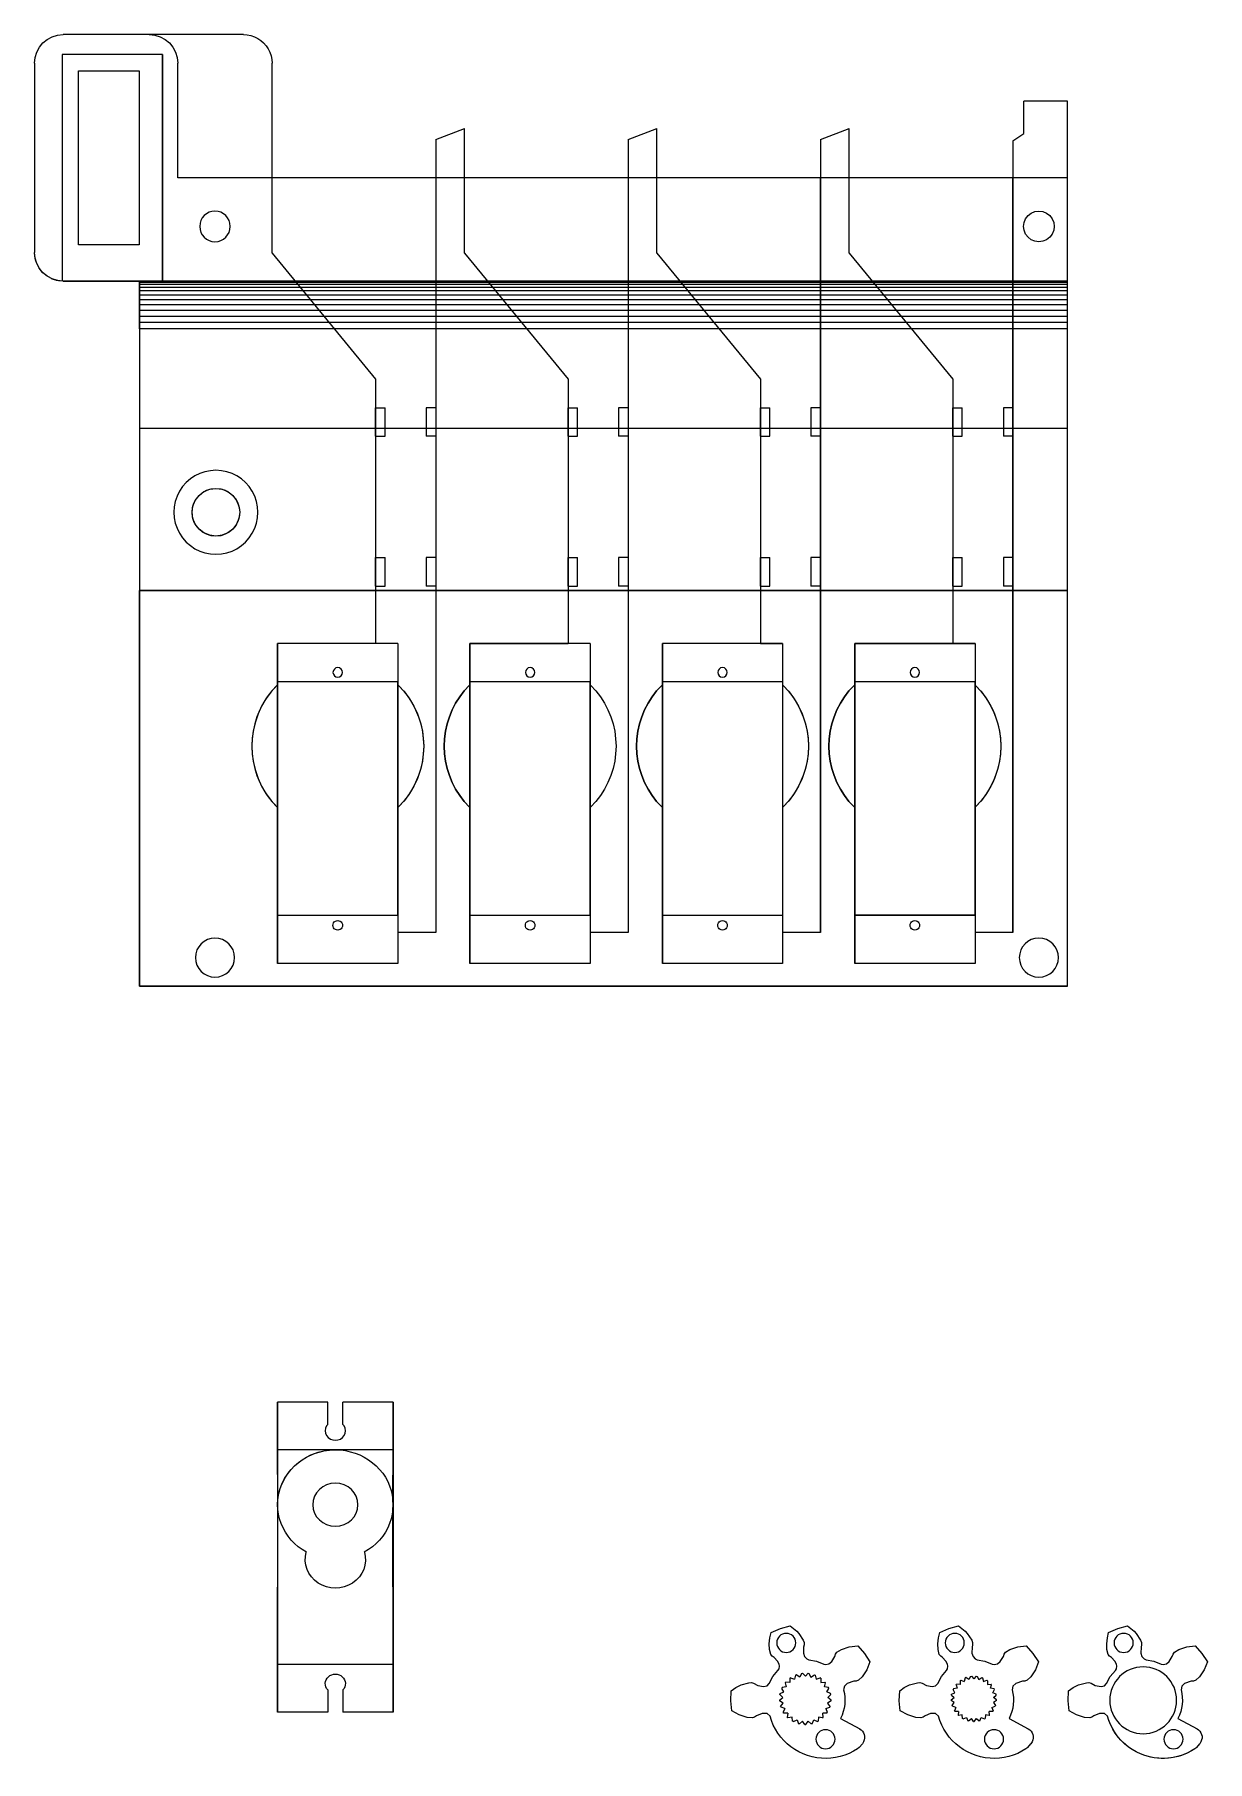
# Model space of a CAD drawing. Header units: millimetres. Extents: x -658 to 1307, y -81 to 472.
# Drawn here: x 978.6 to 1101.4, y 37.1 to 218 of the extents above; entities that cross this region are included whole.
import ezdxf

# ---------------------------------------------------------------- set-up
doc = ezdxf.new("R2010")
doc.units = ezdxf.units.MM
doc.layers.get('0').update_dxf_attribs({"true_color": 0xffffff})
doc.layers.add('gears', color=134, linetype='Continuous', true_color=0x009987)
doc.layers.add('servo', color=36, linetype='Continuous', true_color=0x664400)

# ---------------------------------------------------------------- blocks, each defined once
blk = doc.blocks.new('Servo__2')
at = {"layer": 'servo', "color": 8, "true_color": 0x808080}
for p, q in [((0, 27.5, 18.5), (0, 32.5, 18.5)), ((0, 32.5, 16), (0, 32.5, 18.5)), ((0, 32.5, 16), (0, 27.5, 16)), ((5, 32.5, 18.5), (0, 32.5, 18.5)), ((5, 32.5, 16), (0, 32.5, 16)), ((5, 30.15, 16), (5, 32.5, 16)), ((5, 32.5, 16), (5, 32.5, 18.5)), ((5, 30.15, 18.5), (5, 32.5, 18.5)), ((6.5, 32.5, 16), (6.5, 32.5, 18.5)), ((11.5, 32.5, 18.5), (6.5, 32.5, 18.5)), ((11.5, 32.5, 16), (6.5, 32.5, 16)), ((6.5, 30.15, 18.5), (6.5, 32.5, 18.5)), ((6.5, 30.15, 16), (6.5, 32.5, 16)), ((11.5, 32.5, 16), (11.5, 32.5, 18.5)), ((11.5, 32.5, 16), (11.5, 27.5, 16)), ((11.5, 27.5, 18.5), (11.5, 32.5, 18.5)), ((4.75, 29.5, 16), (4.75, 29.5, 18.5)), ((4.78, 29.76, 16), (4.78, 29.76, 18.5)), ((4.78, 29.24, 16), (4.78, 29.24, 18.5)), ((4.88, 30, 16), (4.88, 30, 18.5)), ((5, 30.15, 16), (5, 30.15, 18.5)), ((6.5, 30.15, 16), (6.5, 30.15, 18.5)), ((6.62, 30, 16), (6.62, 30, 18.5)), ((6.72, 29.76, 16), (6.72, 29.76, 18.5)), ((6.72, 29.24, 16), (6.72, 29.24, 18.5)), ((6.75, 29.5, 16), (6.75, 29.5, 18.5)), ((4.88, 29, 16), (4.88, 29, 18.5)), ((5.04, 28.79, 16), (5.04, 28.79, 18.5)), ((5.25, 28.63, 16), (5.25, 28.63, 18.5)), ((5.49, 28.53, 16), (5.49, 28.53, 18.5)), ((5.75, 28.5, 16), (5.75, 28.5, 18.5)), ((6.01, 28.53, 16), (6.01, 28.53, 18.5)), ((6.25, 28.63, 16), (6.25, 28.63, 18.5)), ((6.46, 28.79, 16), (6.46, 28.79, 18.5)), ((6.62, 29, 16), (6.62, 29, 18.5)), ((11.5, 27.5, 16), (0, 27.5, 16)), ((11.5, 27.5, -1), (0, 27.5, -1)), ((11.5, 27.5, 18.5), (0, 27.5, 18.5)), ((0, 27.5, 16), (0, 27.5, -1)), ((0, 27.5, -1), (0, 5, -1)), ((0, 27.5, 20.5), (0, 27.5, 18.5)), ((5.25, 27.48, 20.5), (0, 27.5, 20.5)), ((0.02, 22.25, 22.8), (0, 27.5, 22.8)), ((5.25, 27.48, 22.8), (0, 27.5, 22.8)), ((1.35, 25.45, 22.8), (1.68, 25.82, 22.8)), ((1.68, 25.82, 22.8), (2.05, 26.15, 22.8)), ((1.68, 25.82, 22.8), (1.68, 25.82, 27.2)), ((2.05, 26.15, 22.8), (2.45, 26.46, 22.8)), ((2.05, 26.15, 22.8), (2.05, 26.15, 27.2)), ((2.45, 26.46, 22.8), (2.88, 26.73, 22.8)), ((2.45, 26.46, 22.8), (2.45, 26.46, 27.2)), ((2.88, 26.73, 22.8), (3.32, 26.96, 22.8)), ((2.88, 26.73, 22.8), (2.88, 26.73, 27.2)), ((3.32, 26.96, 22.8), (3.78, 27.15, 22.8)), ((3.32, 26.96, 22.8), (3.32, 26.96, 27.2)), ((3.78, 27.15, 22.8), (4.26, 27.3, 22.8)), ((3.78, 27.15, 22.8), (3.78, 27.15, 27.2)), ((4.26, 27.3, 22.8), (4.75, 27.41, 22.8)), ((4.26, 27.3, 22.8), (4.26, 27.3, 27.2)), ((4.75, 27.41, 22.8), (5.25, 27.48, 22.8)), ((4.75, 27.41, 22.8), (4.75, 27.41, 27.2)), ((5.75, 27.5, 22.5), (5.25, 27.48, 22.5)), ((5.25, 27.48, 22.5), (5.25, 27.48, 20.5)), ((5.75, 27.48, 20.5), (5.25, 27.48, 20.5)), ((5.25, 27.48, 22.8), (5.25, 27.48, 27.2)), ((5.75, 27.5, 22.5), (5.75, 27.48, 20.5)), ((6.25, 27.48, 22.5), (5.75, 27.5, 22.5)), ((5.75, 27.5, 22.5), (5.75, 27.5, 27.2)), ((6.25, 27.48, 20.5), (5.75, 27.48, 20.5)), ((11.5, 27.5, 20.5), (6.25, 27.48, 20.5)), ((11.5, 27.5, 22.8), (6.25, 27.48, 22.8)), ((6.25, 27.48, 22.5), (6.25, 27.48, 20.5)), ((6.25, 27.48, 22.8), (6.75, 27.41, 22.8)), ((6.25, 27.48, 22.8), (6.25, 27.48, 27.2)), ((6.75, 27.41, 22.8), (6.75, 27.41, 27.2)), ((6.75, 27.41, 22.8), (7.24, 27.3, 22.8)), ((7.24, 27.3, 22.8), (7.24, 27.3, 27.2)), ((7.24, 27.3, 22.8), (7.72, 27.15, 22.8)), ((7.72, 27.15, 22.8), (7.72, 27.15, 27.2)), ((7.72, 27.15, 22.8), (8.18, 26.96, 22.8)), ((8.18, 26.96, 22.8), (8.18, 26.96, 27.2)), ((8.18, 26.96, 22.8), (8.63, 26.73, 22.8)), ((8.63, 26.73, 22.8), (8.63, 26.73, 27.2)), ((8.63, 26.73, 22.8), (9.05, 26.46, 22.8)), ((9.05, 26.46, 22.8), (9.05, 26.46, 27.2)), ((9.05, 26.46, 22.8), (9.45, 26.15, 22.8)), ((9.45, 26.15, 22.8), (9.45, 26.15, 27.2)), ((9.45, 26.15, 22.8), (9.82, 25.82, 22.8)), ((9.82, 25.82, 22.8), (9.82, 25.82, 27.2)), ((9.82, 25.82, 22.8), (10.15, 25.45, 22.8)), ((11.48, 22.25, 22.8), (11.5, 27.5, 22.8)), ((11.5, 27.5, -1), (11.5, 5, -1)), ((11.5, 27.5, 16), (11.5, 27.5, -1)), ((11.5, 27.5, 20.5), (11.5, 27.5, 18.5)), ((0.35, 23.72, 22.8), (0.54, 24.18, 22.8)), ((0.54, 24.18, 22.8), (0.77, 24.63, 22.8)), ((0.54, 24.18, 22.8), (0.54, 24.18, 27.2)), ((0.77, 24.63, 22.8), (1.04, 25.05, 22.8)), ((0.77, 24.63, 22.8), (0.77, 24.63, 27.2)), ((1.04, 25.05, 22.8), (1.35, 25.45, 22.8)), ((1.04, 25.05, 22.8), (1.04, 25.05, 27.2)), ((1.35, 25.45, 22.8), (1.35, 25.45, 27.2)), ((10.15, 25.45, 22.8), (10.15, 25.45, 27.2)), ((10.15, 25.45, 22.8), (10.46, 25.05, 22.8)), ((10.46, 25.05, 22.8), (10.46, 25.05, 27.2)), ((10.46, 25.05, 22.8), (10.73, 24.63, 22.8)), ((10.73, 24.63, 22.8), (10.73, 24.63, 27.2)), ((10.73, 24.63, 22.8), (10.96, 24.18, 22.8)), ((10.96, 24.18, 22.8), (10.96, 24.18, 27.2)), ((10.96, 24.18, 22.8), (11.15, 23.72, 22.8)), ((0.02, 22.25, 22.8), (0.09, 22.75, 22.8)), ((0.09, 22.75, 22.8), (0.2, 23.24, 22.8)), ((0.09, 22.75, 22.8), (0.09, 22.75, 27.2)), ((0.2, 23.24, 22.8), (0.35, 23.72, 22.8)), ((0.2, 23.24, 22.8), (0.2, 23.24, 27.2)), ((0.35, 23.72, 22.8), (0.35, 23.72, 27.2)), ((3.8, 22.88, 27.2), (3.8, 22.88, 30.8)), ((4.16, 23.34, 27.2), (4.16, 23.34, 30.8)), ((4.63, 23.7, 27.2), (4.63, 23.7, 30.8)), ((5.17, 23.92, 27.2), (5.17, 23.92, 30.8)), ((5.75, 24, 27.2), (5.75, 24, 30.8)), ((6.33, 23.92, 27.2), (6.33, 23.92, 30.8)), ((6.88, 23.7, 27.2), (6.88, 23.7, 30.8)), ((7.34, 23.34, 27.2), (7.34, 23.34, 30.8)), ((7.7, 22.88, 27.2), (7.7, 22.88, 30.8)), ((11.15, 23.72, 22.8), (11.15, 23.72, 27.2)), ((11.15, 23.72, 22.8), (11.3, 23.24, 22.8)), ((11.3, 23.24, 22.8), (11.3, 23.24, 27.2)), ((11.3, 23.24, 22.8), (11.41, 22.75, 22.8)), ((11.41, 22.75, 22.8), (11.41, 22.75, 27.2)), ((11.41, 22.75, 22.8), (11.48, 22.25, 22.8)), ((0, 21.75, 22.5), (0.02, 22.25, 22.5)), ((0.02, 21.25, 22.5), (0, 21.75, 22.5)), ((0, 21.75, 22.5), (0, 21.75, 27.2)), ((0, 5, 22.8), (0.02, 21.25, 22.8)), ((0.02, 22.25, 22.8), (0.02, 22.25, 27.2)), ((0.09, 20.75, 22.8), (0.02, 21.25, 22.8)), ((0.02, 21.25, 22.8), (0.02, 21.25, 27.2)), ((0.09, 20.75, 22.8), (0.09, 20.75, 27.2)), ((0.2, 20.26, 22.8), (0.09, 20.75, 22.8)), ((3.5, 21.75, 27.2), (3.5, 21.75, 30.8)), ((3.58, 22.33, 27.2), (3.58, 22.33, 30.8)), ((3.58, 21.17, 27.2), (3.58, 21.17, 30.8)), ((7.92, 22.33, 27.2), (7.92, 22.33, 30.8)), ((7.92, 21.17, 27.2), (7.92, 21.17, 30.8)), ((8, 21.75, 27.2), (8, 21.75, 30.8)), ((11.41, 20.75, 22.8), (11.3, 20.26, 22.8)), ((11.48, 21.25, 22.8), (11.41, 20.75, 22.8)), ((11.41, 20.75, 22.8), (11.41, 20.75, 27.2)), ((11.5, 21.75, 22.5), (11.48, 22.25, 22.5)), ((11.48, 22.25, 22.8), (11.48, 22.25, 27.2)), ((11.48, 21.25, 22.5), (11.5, 21.75, 22.5)), ((11.5, 5, 22.8), (11.48, 21.25, 22.8)), ((11.48, 21.25, 22.8), (11.48, 21.25, 27.2)), ((11.5, 21.75, 22.5), (11.5, 21.75, 27.2)), ((0.2, 20.26, 22.8), (0.2, 20.26, 27.2)), ((0.35, 19.78, 22.8), (0.2, 20.26, 22.8)), ((0.35, 19.78, 22.8), (0.35, 19.78, 27.2)), ((0.54, 19.32, 22.8), (0.35, 19.78, 22.8)), ((0.54, 19.32, 22.8), (0.54, 19.32, 27.2)), ((0.77, 18.88, 22.8), (0.54, 19.32, 22.8)), ((3.8, 20.63, 27.2), (3.8, 20.63, 30.8)), ((4.16, 20.16, 27.2), (4.16, 20.16, 30.8)), ((4.63, 19.8, 27.2), (4.63, 19.8, 30.8)), ((5.17, 19.58, 27.2), (5.17, 19.58, 30.8)), ((5.75, 19.5, 27.2), (5.75, 19.5, 30.8)), ((6.33, 19.58, 27.2), (6.33, 19.58, 30.8)), ((6.88, 19.8, 27.2), (6.88, 19.8, 30.8)), ((7.34, 20.16, 27.2), (7.34, 20.16, 30.8)), ((7.7, 20.63, 27.2), (7.7, 20.63, 30.8)), ((10.96, 19.32, 22.8), (10.73, 18.88, 22.8)), ((11.15, 19.78, 22.8), (10.96, 19.32, 22.8)), ((10.96, 19.32, 22.8), (10.96, 19.32, 27.2)), ((11.3, 20.26, 22.8), (11.15, 19.78, 22.8)), ((11.15, 19.78, 22.8), (11.15, 19.78, 27.2)), ((11.3, 20.26, 22.8), (11.3, 20.26, 27.2)), ((0.77, 18.88, 22.8), (0.77, 18.88, 27.2)), ((1.04, 18.45, 22.8), (0.77, 18.88, 22.8)), ((1.04, 18.45, 22.8), (1.04, 18.45, 27.2)), ((1.35, 18.05, 22.8), (1.04, 18.45, 22.8)), ((1.35, 18.05, 22.8), (1.35, 18.05, 27.2)), ((1.68, 17.68, 22.8), (1.35, 18.05, 22.8)), ((1.68, 17.68, 22.8), (1.68, 17.68, 27.2)), ((2.05, 17.35, 22.8), (1.68, 17.68, 22.8)), ((2.05, 17.35, 22.8), (2.05, 17.35, 27.2)), ((2.45, 17.04, 22.8), (2.05, 17.35, 22.8)), ((9.45, 17.35, 22.8), (9.05, 17.04, 22.8)), ((9.82, 17.68, 22.8), (9.45, 17.35, 22.8)), ((9.45, 17.35, 22.8), (9.45, 17.35, 27.2)), ((10.15, 18.05, 22.8), (9.82, 17.68, 22.8)), ((9.82, 17.68, 22.8), (9.82, 17.68, 27.2)), ((10.46, 18.45, 22.8), (10.15, 18.05, 22.8)), ((10.15, 18.05, 22.8), (10.15, 18.05, 27.2)), ((10.73, 18.88, 22.8), (10.46, 18.45, 22.8)), ((10.46, 18.45, 22.8), (10.46, 18.45, 27.2)), ((10.73, 18.88, 22.8), (10.73, 18.88, 27.2)), ((2.45, 17.04, 22.8), (2.45, 17.04, 27.2)), ((2.88, 16.77, 22.8), (2.45, 17.04, 22.8)), ((2.75, 16, 22.8), (2.75, 16, 27.2)), ((2.88, 16.77, 22.8), (2.88, 16.77, 27.2)), ((9.05, 17.04, 22.8), (8.63, 16.77, 22.8)), ((8.63, 16.77, 22.8), (8.63, 16.77, 27.2)), ((8.75, 16, 22.8), (8.75, 16, 27.2)), ((9.05, 17.04, 22.8), (9.05, 17.04, 27.2)), ((2.85, 15.22, 22.8), (2.85, 15.22, 27.2)), ((3.15, 14.5, 22.8), (3.15, 14.5, 27.2)), ((3.63, 13.88, 22.8), (3.63, 13.88, 27.2)), ((7.87, 13.88, 22.8), (7.87, 13.88, 27.2)), ((8.35, 14.5, 22.8), (8.35, 14.5, 27.2)), ((8.65, 15.22, 22.8), (8.65, 15.22, 27.2)), ((4.25, 13.4, 22.8), (4.25, 13.4, 27.2)), ((4.97, 13.1, 22.8), (4.97, 13.1, 27.2)), ((5.75, 13, 22.8), (5.75, 13, 27.2)), ((6.53, 13.1, 22.8), (6.53, 13.1, 27.2)), ((7.25, 13.4, 22.8), (7.25, 13.4, 27.2)), ((0, 0, 18.5), (0, 5, 18.5)), ((11.5, 5, 18.5), (0, 5, 18.5)), ((0, 5, -1), (0, 5, 16)), ((11.5, 5, -1), (0, 5, -1)), ((11.5, 5, 16), (0, 5, 16)), ((0, 5, 18.5), (0, 5, 22.8)), ((0, 5, 16), (0, 0, 16)), ((11.5, 5, 22.8), (0, 5, 22.8)), ((4.88, 3.5, 18.5), (4.88, 3.5, 16)), ((5.04, 3.71, 18.5), (5.04, 3.71, 16)), ((5.25, 3.87, 18.5), (5.25, 3.87, 16)), ((5.49, 3.97, 18.5), (5.49, 3.97, 16)), ((5.75, 4, 18.5), (5.75, 4, 16)), ((6.01, 3.97, 18.5), (6.01, 3.97, 16)), ((6.25, 3.87, 18.5), (6.25, 3.87, 16)), ((6.46, 3.71, 18.5), (6.46, 3.71, 16)), ((6.62, 3.5, 18.5), (6.62, 3.5, 16)), ((11.5, 5, -1), (11.5, 5, 16)), ((11.5, 5, 16), (11.5, 0, 16)), ((11.5, 0, 18.5), (11.5, 5, 18.5)), ((11.5, 5, 18.5), (11.5, 5, 22.8)), ((4.75, 3, 18.5), (4.75, 3, 16)), ((4.78, 3.26, 18.5), (4.78, 3.26, 16)), ((4.78, 2.74, 18.5), (4.78, 2.74, 16)), ((4.88, 2.5, 18.5), (4.88, 2.5, 16)), ((5, 2.35, 16), (5, 0, 16)), ((5, 2.35, 18.5), (5, 0, 18.5)), ((5, 2.35, 18.5), (5, 2.35, 16)), ((6.5, 2.35, 16), (6.5, 0, 16)), ((6.5, 2.35, 18.5), (6.5, 0, 18.5)), ((6.5, 2.35, 18.5), (6.5, 2.35, 16)), ((6.62, 2.5, 18.5), (6.62, 2.5, 16)), ((6.72, 3.26, 18.5), (6.72, 3.26, 16)), ((6.72, 2.74, 18.5), (6.72, 2.74, 16)), ((6.75, 3, 18.5), (6.75, 3, 16)), ((0, 0, 16), (0, 0, 18.5)), ((5, 0, 16), (0, 0, 16)), ((5, 0, 18.5), (0, 0, 18.5)), ((5, 0, 18.5), (5, 0, 16)), ((11.5, 0, 16), (6.5, 0, 16)), ((11.5, 0, 18.5), (6.5, 0, 18.5)), ((6.5, 0, 18.5), (6.5, 0, 16)), ((11.5, 0, 16), (11.5, 0, 18.5))]:
    blk.add_line(p, q, dxfattribs=at)
at = {"layer": 'servo'}
for p, q in [((0, 27.5, 20.5), (0, 27.5, 22.8)), ((5.25, 27.48, 22.5), (5.25, 27.48, 22.8)), ((6.25, 27.48, 22.5), (6.25, 27.48, 22.8)), ((11.5, 27.5, 20.5), (11.5, 27.5, 22.8)), ((0.02, 22.25, 22.5), (0.02, 22.25, 22.8)), ((0.02, 21.25, 22.5), (0.02, 21.25, 22.8)), ((11.48, 22.25, 22.5), (11.48, 22.25, 22.8)), ((11.48, 21.25, 22.5), (11.48, 21.25, 22.8))]:
    blk.add_line(p, q, dxfattribs=at)
at = {"layer": 'servo', "color": 8, "true_color": 0x808080}
for points in [[(5, 30.15, 16), (4.88, 30, 16), (4.78, 29.76, 16), (4.75, 29.5, 16), (4.78, 29.24, 16), (4.88, 29, 16), (5.04, 28.79, 16), (5.25, 28.63, 16), (5.49, 28.53, 16), (5.75, 28.5, 16), (6.01, 28.53, 16), (6.25, 28.63, 16), (6.46, 28.79, 16), (6.62, 29, 16), (6.72, 29.24, 16), (6.75, 29.5, 16), (6.72, 29.76, 16), (6.62, 30, 16), (6.5, 30.15, 16)], [(5, 30.15, 18.5), (4.88, 30, 18.5), (4.78, 29.76, 18.5), (4.75, 29.5, 18.5), (4.78, 29.24, 18.5), (4.88, 29, 18.5), (5.04, 28.79, 18.5), (5.25, 28.63, 18.5), (5.49, 28.53, 18.5), (5.75, 28.5, 18.5), (6.01, 28.53, 18.5), (6.25, 28.63, 18.5), (6.46, 28.79, 18.5), (6.62, 29, 18.5), (6.72, 29.24, 18.5), (6.75, 29.5, 18.5), (6.72, 29.76, 18.5), (6.62, 30, 18.5), (6.5, 30.15, 18.5)], [(5.75, 27.5, 27.2), (6.25, 27.48, 27.2), (6.75, 27.41, 27.2), (7.24, 27.3, 27.2), (7.72, 27.15, 27.2), (8.18, 26.96, 27.2), (8.63, 26.73, 27.2), (9.05, 26.46, 27.2), (9.45, 26.15, 27.2), (9.82, 25.82, 27.2), (10.15, 25.45, 27.2), (10.46, 25.05, 27.2), (10.73, 24.63, 27.2), (10.96, 24.18, 27.2), (11.15, 23.72, 27.2), (11.3, 23.24, 27.2), (11.41, 22.75, 27.2), (11.48, 22.25, 27.2), (11.5, 21.75, 27.2)], [(2.88, 16.77, 27.2), (2.45, 17.04, 27.2), (2.05, 17.35, 27.2), (1.68, 17.68, 27.2), (1.35, 18.05, 27.2), (1.04, 18.45, 27.2), (0.77, 18.88, 27.2), (0.54, 19.32, 27.2), (0.35, 19.78, 27.2), (0.2, 20.26, 27.2), (0.09, 20.75, 27.2), (0.02, 21.25, 27.2), (0, 21.75, 27.2)], [(11.5, 21.75, 27.2), (11.48, 21.25, 27.2), (11.41, 20.75, 27.2), (11.3, 20.26, 27.2), (11.15, 19.78, 27.2), (10.96, 19.32, 27.2), (10.73, 18.88, 27.2), (10.46, 18.45, 27.2), (10.15, 18.05, 27.2), (9.82, 17.68, 27.2), (9.45, 17.35, 27.2), (9.05, 17.04, 27.2), (8.63, 16.77, 27.2)]]:
    blk.add_polyline3d(points, dxfattribs=at)
at = {"layer": 'servo', "color": 8, "true_color": 0x808080, "extrusion": (-2.98023e-08, -2.98023e-08, -1)}
for centre in [(-5.75, 21.75, -27.2), (-5.75, 21.75, -30.8)]:
    blk.add_circle(centre, 2.25, dxfattribs=at)
for centre, radius, start, end in [((-5.75, 21.75, -27.2), 5.75, 360, 90), ((-5.75, 16, -27.2), 3, 165, 15), ((-5.75, 16, -22.8), 3, 165, 15), ((-5.75, 3, -16), 1, 319.033, 220.967), ((-5.75, 3, -18.5), 1, 319.033, 220.967)]:
    blk.add_arc(centre, radius, start, end, dxfattribs=at)
blk = doc.blocks.new('Group_20')
for p, q in [((2.22, 99.6, 14.2), (2.22, 99.6, 23.5)), ((2.61, 99.68, 14.2), (2.61, 99.68, 23.5)), ((12, 99.7, 14.2), (3, 99.7, 14.2)), ((3, 99.7, 14.2), (3, 99.7, 23.5)), ((21.88, 99.7, 23.5), (3, 99.7, 23.5)), ((21.88, 99.7, 18.7), (12, 99.7, 18.7)), ((12, 99.7, 14.2), (12, 99.7, 18.7)), ((12.39, 99.68, 14.2), (12.39, 99.68, 18.7)), ((12.78, 99.6, 14.2), (12.78, 99.6, 18.7)), ((21.88, 99.7, 18.7), (21.88, 99.7, 23.5)), ((22.27, 99.68, 18.7), (22.27, 99.68, 23.5)), ((22.66, 99.6, 18.7), (22.66, 99.6, 23.5)), ((0.23, 97.85, 14.2), (0.23, 97.85, 23.5)), ((0.4, 98.2, 14.2), (0.4, 98.2, 23.5)), ((0.62, 98.53, 14.2), (0.62, 98.53, 23.5)), ((0.88, 98.82, 14.2), (0.88, 98.82, 23.5)), ((1.17, 99.08, 14.2), (1.17, 99.08, 23.5)), ((1.5, 99.3, 14.2), (1.5, 99.3, 23.5)), ((1.85, 99.47, 14.2), (1.85, 99.47, 23.5)), ((13.15, 99.47, 14.2), (13.15, 99.47, 18.7)), ((13.5, 99.3, 14.2), (13.5, 99.3, 18.7)), ((13.83, 99.08, 14.2), (13.83, 99.08, 18.7)), ((14.12, 98.82, 14.2), (14.12, 98.82, 18.7)), ((14.38, 98.53, 14.2), (14.38, 98.53, 18.7)), ((14.6, 98.2, 14.2), (14.6, 98.2, 18.7)), ((14.77, 97.85, 14.2), (14.77, 97.85, 18.7)), ((23.03, 99.47, 18.7), (23.03, 99.47, 23.5)), ((23.38, 99.3, 18.7), (23.38, 99.3, 23.5)), ((23.71, 99.08, 18.7), (23.71, 99.08, 23.5)), ((24, 98.82, 18.7), (24, 98.82, 23.5)), ((24.26, 98.53, 18.7), (24.26, 98.53, 23.5)), ((24.48, 98.2, 18.7), (24.48, 98.2, 23.5)), ((24.65, 97.85, 18.7), (24.65, 97.85, 23.5)), ((0, 96.7, 14.2), (0, 76.87, 14.2)), ((0, 96.7, 14.2), (0, 96.7, 23.5)), ((0, 96.7, 23.5), (0, 76.87, 23.5)), ((0.03, 97.09, 14.2), (0.03, 97.09, 23.5)), ((0.1, 97.48, 14.2), (0.1, 97.48, 23.5)), ((2.9, 97.6, 18.7), (2.9, 73.87, 18.7)), ((13.42, 97.6, 18.7), (2.9, 97.6, 18.7)), ((2.9, 97.6, 18.7), (2.9, 97.6, 23.5)), ((2.9, 97.6, 23.5), (2.9, 73.87, 23.5)), ((13.42, 97.6, 23.5), (2.9, 97.6, 23.5)), ((4.6, 77.67, 18.7), (4.6, 95.9, 18.7)), ((4.6, 95.9, 18.7), (10.97, 95.9, 18.7)), ((4.6, 77.67, 14.2), (4.6, 95.9, 14.2)), ((4.6, 95.9, 14.2), (10.97, 95.9, 14.2)), ((4.6, 95.9, 14.2), (4.6, 95.9, 18.7)), ((10.97, 95.9, 18.7), (10.97, 77.67, 18.7)), ((10.97, 95.9, 14.2), (10.97, 77.67, 14.2)), ((10.97, 95.9, 14.2), (10.97, 95.9, 18.7)), ((13.42, 73.87, 18.7), (13.42, 97.6, 18.7)), ((13.42, 97.6, 18.7), (13.42, 97.6, 23.5)), ((13.42, 97.6, 23.5), (13.42, 73.87, 23.5)), ((14.9, 97.48, 14.2), (14.9, 97.48, 18.7)), ((14.97, 97.09, 14.2), (14.97, 97.09, 18.7)), ((15, 84.7, 14.2), (15, 96.7, 14.2)), ((15, 96.7, 14.2), (15, 96.7, 18.7)), ((15, 84.7, 18.7), (15, 96.7, 18.7)), ((24.78, 97.48, 18.7), (24.78, 97.48, 23.5)), ((24.86, 97.09, 18.7), (24.86, 97.09, 23.5)), ((24.88, 96.7, 18.7), (24.88, 96.7, 23.5)), ((24.88, 84.7, 18.7), (24.88, 96.7, 18.7)), ((24.88, 76.8, 23.5), (24.88, 96.7, 23.5)), ((108.2, 92.71, 18.7), (103.64, 92.71, 18.7)), ((103.64, 92.71, 18.7), (103.64, 92.71, 23.5)), ((103.64, 89.34, 18.7), (103.64, 92.71, 18.7)), ((108.2, 92.71, 23.5), (103.64, 92.71, 23.5)), ((103.64, 89.34, 23.5), (103.64, 92.71, 23.5)), ((108.2, 92.71, 18.7), (108.2, 92.71, 23.5)), ((108.2, 84.7, 18.7), (108.2, 92.71, 18.7)), ((108.2, 0, 23.5), (108.2, 92.71, 23.5)), ((42.03, 88.69, 18.7), (45.03, 89.85, 18.7)), ((42.03, 88.69, 23.5), (45.03, 89.85, 23.5)), ((42.03, 88.69, 18.7), (42.03, 88.69, 23.5)), ((42.03, 88.69, 18.7), (42.03, 84.7, 18.7)), ((42.03, 88.69, 23.5), (42.03, 60.61, 23.5)), ((45.03, 89.85, 18.7), (45.03, 89.85, 23.5)), ((45.03, 84.7, 18.7), (45.03, 89.85, 18.7)), ((45.03, 76.8, 23.5), (45.03, 89.85, 23.5)), ((62.18, 88.69, 18.7), (65.18, 89.85, 18.7)), ((62.18, 88.69, 23.5), (65.18, 89.85, 23.5)), ((62.18, 88.69, 18.7), (62.18, 88.69, 23.5)), ((62.18, 88.69, 18.7), (62.18, 84.7, 18.7)), ((62.18, 88.69, 23.5), (62.18, 60.61, 23.5)), ((65.18, 89.85, 18.7), (65.18, 89.85, 23.5)), ((65.18, 84.7, 18.7), (65.18, 89.85, 18.7)), ((65.18, 76.8, 23.5), (65.18, 89.85, 23.5)), ((82.33, 88.69, 18.7), (85.33, 89.85, 18.7)), ((82.33, 88.69, 23.5), (85.33, 89.85, 23.5)), ((82.33, 88.69, 18.7), (82.33, 88.69, 23.5)), ((82.33, 88.69, 18.7), (82.33, 84.7, 18.7)), ((82.33, 88.69, 23.5), (82.33, 60.61, 23.5)), ((85.33, 84.7, 18.7), (85.33, 89.85, 18.7)), ((85.33, 89.85, 18.7), (85.33, 89.85, 23.5)), ((85.33, 76.8, 23.5), (85.33, 89.85, 23.5)), ((102.48, 88.56, 18.7), (103.64, 89.34, 18.7)), ((102.48, 88.56, 23.5), (103.64, 89.34, 23.5)), ((103.64, 89.34, 18.7), (103.64, 89.34, 23.5)), ((102.48, 88.56, 18.7), (102.48, 88.56, 23.5)), ((102.48, 88.56, 18.7), (102.48, 84.7, 18.7)), ((102.48, 88.56, 23.5), (102.48, 60.61, 23.5)), ((108.2, 84.7, 14.2), (15, 84.7, 14.2)), ((15, 84.7, 14.2), (15, 84.7, 18.7)), ((24.88, 84.7, 18.7), (15, 84.7, 18.7)), ((42.03, 84.7, 18.7), (24.88, 84.7, 18.7)), ((24.88, 76.8, 18.7), (24.88, 84.7, 18.7)), ((42.03, 84.7, 18.7), (42.03, 5.64, 18.7)), ((45.03, 84.7, 18.7), (42.03, 84.7, 18.7)), ((62.18, 84.7, 18.7), (45.03, 84.7, 18.7)), ((45.03, 76.8, 18.7), (45.03, 84.7, 18.7)), ((62.18, 84.7, 18.7), (62.18, 5.64, 18.7)), ((65.18, 84.7, 18.7), (62.18, 84.7, 18.7)), ((82.33, 84.7, 18.7), (65.18, 84.7, 18.7)), ((65.18, 76.8, 18.7), (65.18, 84.7, 18.7)), ((82.33, 5.64, 18.7), (82.33, 84.7, 18.7)), ((85.33, 84.7, 18.7), (82.33, 84.7, 18.7)), ((102.48, 84.7, 18.7), (85.33, 84.7, 18.7)), ((85.33, 76.8, 18.7), (85.33, 84.7, 18.7)), ((102.48, 5.64, 18.7), (102.48, 84.7, 18.7)), ((108.2, 84.7, 18.7), (102.48, 84.7, 18.7)), ((108.2, 73.88, 14.2), (108.2, 84.7, 14.2)), ((108.2, 84.7, 14.2), (108.2, 84.7, 18.7)), ((17.3, 79.6, 23.5), (17.3, 79.6, 14.2)), ((17.35, 80.01, 23.5), (17.35, 80.01, 14.2)), ((17.51, 80.4, 23.5), (17.51, 80.4, 14.2)), ((17.77, 80.73, 23.5), (17.77, 80.73, 14.2)), ((18.1, 80.99, 23.5), (18.1, 80.99, 14.2)), ((18.49, 81.15, 23.5), (18.49, 81.15, 14.2)), ((18.9, 81.2, 23.5), (18.9, 81.2, 14.2)), ((19.31, 81.15, 23.5), (19.31, 81.15, 14.2)), ((19.7, 80.99, 23.5), (19.7, 80.99, 14.2)), ((20.03, 80.73, 23.5), (20.03, 80.73, 14.2)), ((20.29, 80.4, 23.5), (20.29, 80.4, 14.2)), ((20.45, 80.01, 23.5), (20.45, 80.01, 14.2)), ((20.5, 79.6, 23.5), (20.5, 79.6, 14.2)), ((103.6, 79.6, 23.5), (103.6, 79.6, 14.2)), ((103.65, 80.01, 23.5), (103.65, 80.01, 14.2)), ((103.81, 80.4, 23.5), (103.81, 80.4, 14.2)), ((104.07, 80.73, 23.5), (104.07, 80.73, 14.2)), ((104.4, 80.99, 23.5), (104.4, 80.99, 14.2)), ((104.79, 81.15, 23.5), (104.79, 81.15, 14.2)), ((105.2, 81.2, 23.5), (105.2, 81.2, 14.2)), ((105.61, 81.15, 23.5), (105.61, 81.15, 14.2)), ((106, 80.99, 23.5), (106, 80.99, 14.2)), ((106.33, 80.73, 23.5), (106.33, 80.73, 14.2)), ((106.59, 80.4, 23.5), (106.59, 80.4, 14.2)), ((106.75, 80.01, 23.5), (106.75, 80.01, 14.2)), ((106.8, 79.6, 23.5), (106.8, 79.6, 14.2)), ((17.35, 79.19, 23.5), (17.35, 79.19, 14.2)), ((17.51, 78.8, 23.5), (17.51, 78.8, 14.2)), ((17.77, 78.47, 23.5), (17.77, 78.47, 14.2)), ((18.1, 78.21, 23.5), (18.1, 78.21, 14.2)), ((18.49, 78.05, 23.5), (18.49, 78.05, 14.2)), ((18.9, 78, 23.5), (18.9, 78, 14.2)), ((19.31, 78.05, 23.5), (19.31, 78.05, 14.2)), ((19.7, 78.21, 23.5), (19.7, 78.21, 14.2)), ((20.03, 78.47, 23.5), (20.03, 78.47, 14.2)), ((20.29, 78.8, 23.5), (20.29, 78.8, 14.2)), ((20.45, 79.19, 23.5), (20.45, 79.19, 14.2)), ((103.65, 79.19, 23.5), (103.65, 79.19, 14.2)), ((103.81, 78.8, 23.5), (103.81, 78.8, 14.2)), ((104.07, 78.47, 23.5), (104.07, 78.47, 14.2)), ((104.4, 78.21, 23.5), (104.4, 78.21, 14.2)), ((104.79, 78.05, 23.5), (104.79, 78.05, 14.2)), ((105.2, 78, 23.5), (105.2, 78, 14.2)), ((105.61, 78.05, 23.5), (105.61, 78.05, 14.2)), ((106, 78.21, 23.5), (106, 78.21, 14.2)), ((106.33, 78.47, 23.5), (106.33, 78.47, 14.2)), ((106.59, 78.8, 23.5), (106.59, 78.8, 14.2)), ((106.75, 79.19, 23.5), (106.75, 79.19, 14.2)), ((0, 76.87, 14.2), (0, 76.87, 23.5)), ((0.03, 76.48, 21.7), (0, 76.87, 14.2)), ((0.03, 76.47, 14.2), (0.03, 76.48, 21.7)), ((0.03, 76.48, 21.7), (0.03, 76.48, 23.5)), ((0.1, 76.09, 21.7), (0.03, 76.47, 14.2)), ((0.23, 75.72, 21.7), (0.1, 76.09, 14.2)), ((0.1, 76.09, 14.2), (0.1, 76.09, 21.7)), ((0.1, 76.09, 21.7), (0.1, 76.09, 23.5)), ((10.97, 77.67, 18.7), (4.6, 77.67, 18.7)), ((10.97, 77.67, 14.2), (4.6, 77.67, 14.2)), ((4.6, 77.67, 14.2), (4.6, 77.67, 18.7)), ((10.97, 77.67, 14.2), (10.97, 77.67, 18.7)), ((24.88, 76.8, 18.7), (35.73, 63.61, 18.7)), ((24.88, 76.8, 23.5), (24.88, 76.8, 18.7)), ((24.88, 76.8, 23.5), (35.73, 63.61, 23.5)), ((45.03, 76.8, 18.7), (55.88, 63.61, 18.7)), ((45.03, 76.8, 18.7), (45.03, 76.8, 23.5)), ((45.03, 76.8, 23.5), (55.88, 63.61, 23.5)), ((65.18, 76.8, 18.7), (76.03, 63.61, 18.7)), ((65.18, 76.8, 18.7), (65.18, 76.8, 23.5)), ((65.18, 76.8, 23.5), (76.03, 63.61, 23.5)), ((85.33, 76.8, 18.7), (96.18, 63.61, 18.7)), ((85.33, 76.8, 18.7), (85.33, 76.8, 23.5)), ((85.33, 76.8, 23.5), (96.18, 63.61, 23.5)), ((0.23, 75.72, 14.2), (0.23, 75.72, 21.7)), ((0.23, 75.72, 21.7), (0.23, 75.72, 23.5)), ((0.4, 75.37, 14.2), (0.4, 75.37, 23.5)), ((0.62, 75.04, 14.2), (0.62, 75.04, 23.5)), ((0.88, 74.74, 14.2), (0.88, 74.75, 23.5)), ((1.17, 74.49, 14.2), (1.18, 74.49, 23.5)), ((1.5, 74.27, 14.2), (1.5, 74.27, 23.5)), ((1.85, 74.09, 14.2), (1.85, 74.1, 23.5)), ((2.22, 73.97, 21.7), (1.85, 74.09, 14.2)), ((2.61, 73.89, 18.7), (2.22, 73.97, 14.2)), ((2.22, 73.97, 14.2), (2.22, 73.97, 21.7)), ((2.22, 73.97, 21.7), (2.22, 73.97, 23.5)), ((2.61, 73.89, 18.7), (2.28, 73.96, 21.7)), ((2.28, 73.96, 21.7), (2.28, 73.96, 23.5)), ((2.61, 73.89, 18.7), (2.61, 73.9, 21.7)), ((2.61, 73.9, 21.7), (2.61, 73.9, 23.5)), ((2.61, 73.89, 14.2), (2.61, 73.89, 18.7)), ((2.9, 73.87, 18.7), (2.61, 73.89, 18.7)), ((2.9, 73.87, 18.7), (2.65, 73.89, 21.7)), ((2.65, 73.89, 22.5), (2.65, 73.89, 23.5)), ((2.9, 73.87, 18.7), (2.9, 73.87, 23.5)), ((3, 73.87, 14.2), (11, 73.88, 14.2)), ((11, 73.87, 18.44), (3, 73.87, 14.2)), ((3, 73.87, 18.7), (11, 73.87, 18.7)), ((3, 73.87, 14.2), (3, 73.87, 18.7)), ((11, 73.88, 14.2), (11, 73.87, 18.44)), ((11, 73.88, 14.2), (108.2, 73.88, 14.2)), ((11, 73.88, 11), (11, 73.88, 14.2)), ((108.2, 73.88, 11), (11, 73.88, 11)), ((11, 73.87, 18.44), (11, 73.87, 18.7)), ((11, 73.87, 18.7), (13.42, 73.87, 18.7)), ((11, 73.87, 18.7), (11, 73.87, 23.5)), ((11, 73.87, 23.5), (13.42, 73.87, 23.5)), ((11, 73.87, 23.5), (11, 0, 23.5)), ((108.2, 73.83, 10.35), (11, 73.83, 10.35)), ((108.2, 73.71, 9.71), (11, 73.71, 9.71)), ((108.2, 73.5, 9.09), (11, 73.5, 9.09)), ((108.2, 73.21, 8.5), (11, 73.21, 8.5)), ((108.2, 72.84, 7.96), (11, 72.84, 7.96)), ((108.2, 72.41, 7.47), (11, 72.41, 7.47)), ((13.42, 73.87, 18.7), (13.42, 73.87, 23.5)), ((108.2, 73.88, 11), (108.2, 73.88, 14.2)), ((108.2, 71.92, 7.03), (11, 71.92, 7.03)), ((108.2, 71.38, 6.67), (11, 71.38, 6.67)), ((108.2, 70.79, 6.38), (11, 70.79, 6.38)), ((108.2, 70.17, 6.17), (11, 70.17, 6.17)), ((108.2, 69.53, 6.04), (11, 69.53, 6.04)), ((11, 68.88, 6), (11, 58.45, 6)), ((108.2, 68.88, 6), (11, 68.88, 6)), ((108.2, 58.45, 6), (108.2, 68.88, 6)), ((35.73, 63.61, 18.7), (35.73, 63.61, 23.5)), ((35.73, 63.61, 18.7), (35.73, 35.9, 18.7)), ((35.73, 63.61, 23.5), (35.73, 60.61, 23.5)), ((55.88, 63.61, 18.7), (55.88, 35.9, 18.7)), ((55.88, 63.61, 18.7), (55.88, 63.61, 23.5)), ((55.88, 63.61, 23.5), (55.88, 60.61, 23.5)), ((76.03, 63.61, 18.7), (76.03, 35.9, 18.7)), ((76.03, 63.61, 18.7), (76.03, 63.61, 23.5)), ((76.03, 63.61, 23.5), (76.03, 60.61, 23.5)), ((96.18, 63.61, 18.7), (96.18, 35.9, 18.7)), ((96.18, 63.61, 18.7), (96.18, 63.61, 23.5)), ((96.18, 63.61, 23.5), (96.18, 60.61, 23.5)), ((35.73, 60.61, 22), (36.73, 60.61, 22.5)), ((35.73, 57.61, 22), (35.73, 60.61, 22)), ((35.73, 60.61, 22), (35.73, 60.61, 23.5)), ((35.73, 60.61, 23.5), (36.73, 60.61, 23.5)), ((36.73, 57.61, 22.5), (36.73, 60.61, 22.5)), ((36.73, 60.61, 22.5), (36.73, 60.61, 23.5)), ((36.73, 57.61, 23.5), (36.73, 60.61, 23.5)), ((41.03, 60.61, 22.5), (41.03, 57.61, 22.5)), ((42.03, 60.61, 22), (41.03, 60.61, 22.5)), ((42.03, 60.61, 23.5), (41.03, 60.61, 23.5)), ((41.03, 60.61, 23.5), (41.03, 57.61, 23.5)), ((41.03, 60.61, 22.5), (41.03, 60.61, 23.5)), ((42.03, 60.61, 22), (42.03, 57.61, 22)), ((42.03, 60.61, 22), (42.03, 60.61, 23.5)), ((55.88, 60.61, 22), (55.88, 60.61, 23.5)), ((55.88, 60.61, 22), (56.88, 60.61, 22.5)), ((55.88, 57.61, 22), (55.88, 60.61, 22)), ((55.88, 60.61, 23.5), (56.88, 60.61, 23.5)), ((56.88, 57.61, 22.5), (56.88, 60.61, 22.5)), ((56.88, 60.61, 22.5), (56.88, 60.61, 23.5)), ((56.88, 57.61, 23.5), (56.88, 60.61, 23.5)), ((61.18, 60.61, 22.5), (61.18, 57.61, 22.5)), ((62.18, 60.61, 22), (61.18, 60.61, 22.5)), ((62.18, 60.61, 23.5), (61.18, 60.61, 23.5)), ((61.18, 60.61, 23.5), (61.18, 57.61, 23.5)), ((61.18, 60.61, 22.5), (61.18, 60.61, 23.5)), ((62.18, 60.61, 22), (62.18, 57.61, 22)), ((62.18, 60.61, 22), (62.18, 60.61, 23.5)), ((76.03, 60.61, 22), (76.03, 60.61, 23.5)), ((76.03, 60.61, 22), (77.03, 60.61, 22.5)), ((76.03, 57.61, 22), (76.03, 60.61, 22)), ((76.03, 60.61, 23.5), (77.03, 60.61, 23.5)), ((77.03, 57.61, 22.5), (77.03, 60.61, 22.5)), ((77.03, 60.61, 22.5), (77.03, 60.61, 23.5)), ((77.03, 57.61, 23.5), (77.03, 60.61, 23.5)), ((81.33, 60.61, 22.5), (81.33, 60.61, 23.5)), ((81.33, 60.61, 22.5), (81.33, 57.61, 22.5)), ((81.33, 60.61, 23.5), (81.33, 57.61, 23.5)), ((82.33, 60.61, 22), (81.33, 60.61, 22.5)), ((82.33, 60.61, 23.5), (81.33, 60.61, 23.5)), ((82.33, 60.61, 22), (82.33, 60.61, 23.5)), ((82.33, 60.61, 22), (82.33, 57.61, 22)), ((96.18, 60.61, 22), (96.18, 60.61, 23.5)), ((96.18, 60.61, 22), (97.18, 60.61, 22.5)), ((96.18, 57.61, 22), (96.18, 60.61, 22)), ((96.18, 60.61, 23.5), (97.18, 60.61, 23.5)), ((97.18, 57.61, 22.5), (97.18, 60.61, 22.5)), ((97.18, 60.61, 22.5), (97.18, 60.61, 23.5)), ((97.18, 57.61, 23.5), (97.18, 60.61, 23.5)), ((101.48, 60.61, 22.5), (101.48, 57.61, 22.5)), ((102.48, 60.61, 22), (101.48, 60.61, 22.5)), ((102.48, 60.61, 23.5), (101.48, 60.61, 23.5)), ((101.48, 60.61, 23.5), (101.48, 57.61, 23.5)), ((101.48, 60.61, 22.5), (101.48, 60.61, 23.5)), ((102.48, 60.61, 22), (102.48, 57.61, 22)), ((102.48, 60.61, 22), (102.48, 60.61, 23.5)), ((11, 58.45, 6), (108.2, 58.45, 6)), ((11, 58.45, 6), (11, 58.45, 11)), ((11, 58.45, 11), (11, 41.45, 11)), ((11, 58.45, 11), (108.2, 58.45, 11)), ((108.2, 41.45, 11), (108.2, 58.45, 11)), ((108.2, 58.45, 6), (108.2, 58.45, 11)), ((35.73, 57.61, 22), (36.73, 57.61, 22.5)), ((35.73, 57.61, 22), (35.73, 57.61, 23.5)), ((35.73, 57.61, 23.5), (35.73, 44.9, 23.5)), ((35.73, 57.61, 23.5), (36.73, 57.61, 23.5)), ((36.73, 57.61, 22.5), (36.73, 57.61, 23.5)), ((42.03, 57.61, 22), (41.03, 57.61, 22.5)), ((42.03, 57.61, 23.5), (41.03, 57.61, 23.5)), ((41.03, 57.61, 22.5), (41.03, 57.61, 23.5)), ((42.03, 57.61, 22), (42.03, 57.61, 23.5)), ((42.03, 57.61, 23.5), (42.03, 44.9, 23.5)), ((55.88, 57.61, 22), (55.88, 57.61, 23.5)), ((55.88, 57.61, 22), (56.88, 57.61, 22.5)), ((55.88, 57.61, 23.5), (55.88, 44.9, 23.5)), ((55.88, 57.61, 23.5), (56.88, 57.61, 23.5)), ((56.88, 57.61, 22.5), (56.88, 57.61, 23.5)), ((62.18, 57.61, 22), (61.18, 57.61, 22.5)), ((62.18, 57.61, 23.5), (61.18, 57.61, 23.5)), ((61.18, 57.61, 22.5), (61.18, 57.61, 23.5)), ((62.18, 57.61, 22), (62.18, 57.61, 23.5)), ((62.18, 57.61, 23.5), (62.18, 44.9, 23.5)), ((76.03, 57.61, 22), (76.03, 57.61, 23.5)), ((76.03, 57.61, 22), (77.03, 57.61, 22.5)), ((76.03, 57.61, 23.5), (76.03, 44.9, 23.5)), ((76.03, 57.61, 23.5), (77.03, 57.61, 23.5)), ((77.03, 57.61, 22.5), (77.03, 57.61, 23.5)), ((81.33, 57.61, 22.5), (81.33, 57.61, 23.5)), ((82.33, 57.61, 23.5), (81.33, 57.61, 23.5)), ((82.33, 57.61, 22), (81.33, 57.61, 22.5)), ((82.33, 57.61, 22), (82.33, 57.61, 23.5)), ((82.33, 57.61, 23.5), (82.33, 45.78, 23.5)), ((96.18, 57.61, 22), (96.18, 57.61, 23.5)), ((96.18, 57.61, 22), (97.18, 57.61, 22.5)), ((96.18, 57.61, 23.5), (96.18, 44.9, 23.5)), ((96.18, 57.61, 23.5), (97.18, 57.61, 23.5)), ((97.18, 57.61, 22.5), (97.18, 57.61, 23.5)), ((102.48, 57.61, 22), (101.48, 57.61, 22.5)), ((102.48, 57.61, 23.5), (101.48, 57.61, 23.5)), ((101.48, 57.61, 22.5), (101.48, 57.61, 23.5)), ((102.48, 57.61, 22), (102.48, 57.61, 23.5)), ((102.48, 57.61, 23.5), (102.48, 44.9, 23.5)), ((19, 54.05, 18.7), (19, 54.05, 23.5)), ((15.19, 51.85, 18.7), (15.19, 51.85, 23.5)), ((16.83, 50.9, 11), (16.83, 50.9, 18.7)), ((17.23, 51.42, 11), (17.23, 51.42, 18.7)), ((17.75, 51.82, 11), (17.75, 51.82, 18.7)), ((18.35, 52.07, 11), (18.35, 52.07, 18.7)), ((19, 52.15, 11), (19, 52.15, 18.7)), ((19.65, 52.07, 11), (19.65, 52.07, 18.7)), ((20.25, 51.82, 11), (20.25, 51.82, 18.7)), ((20.77, 51.42, 11), (20.77, 51.42, 18.7)), ((21.17, 50.9, 11), (21.17, 50.9, 18.7)), ((22.81, 51.85, 18.7), (22.81, 51.85, 23.5)), ((16.5, 49.65, 11), (16.5, 49.65, 18.7)), ((16.59, 50.3, 11), (16.59, 50.3, 18.7)), ((16.59, 49.01, 11), (16.59, 49.01, 18.7)), ((21.41, 50.3, 11), (21.41, 50.3, 18.7)), ((21.41, 49.01, 11), (21.41, 49.01, 18.7)), ((21.5, 49.65, 11), (21.5, 49.65, 18.7)), ((15.19, 47.45, 18.7), (15.19, 47.45, 23.5)), ((16.83, 48.4, 11), (16.83, 48.4, 18.7)), ((17.23, 47.89, 11), (17.23, 47.89, 18.7)), ((17.75, 47.49, 11), (17.75, 47.49, 18.7)), ((18.35, 47.24, 11), (18.35, 47.24, 18.7)), ((19, 47.15, 11), (19, 47.15, 18.7)), ((19.65, 47.24, 11), (19.65, 47.24, 18.7)), ((20.25, 47.49, 11), (20.25, 47.49, 18.7)), ((20.77, 47.89, 11), (20.77, 47.89, 18.7)), ((21.17, 48.4, 11), (21.17, 48.4, 18.7)), ((22.81, 47.45, 18.7), (22.81, 47.45, 23.5)), ((19, 45.25, 18.7), (19, 45.25, 23.5)), ((82.33, 45.78, 23.5), (82.33, 44.9, 23.5)), ((35.73, 44.9, 22), (35.73, 44.9, 23.5)), ((35.73, 44.9, 22), (36.73, 44.9, 22.5)), ((35.73, 41.9, 22), (35.73, 44.9, 22)), ((35.73, 44.9, 23.5), (36.73, 44.9, 23.5)), ((36.73, 41.9, 22.5), (36.73, 44.9, 22.5)), ((36.73, 44.9, 22.5), (36.73, 44.9, 23.5)), ((36.73, 41.9, 23.5), (36.73, 44.9, 23.5)), ((41.03, 44.9, 22.5), (41.03, 41.9, 22.5)), ((42.03, 44.9, 22), (41.03, 44.9, 22.5)), ((42.03, 44.9, 23.5), (41.03, 44.9, 23.5)), ((41.03, 44.9, 23.5), (41.03, 41.9, 23.5)), ((41.03, 44.9, 22.5), (41.03, 44.9, 23.5)), ((42.03, 44.9, 22), (42.03, 44.9, 23.5)), ((42.03, 44.9, 22), (42.03, 41.9, 22)), ((55.88, 44.9, 22), (56.88, 44.9, 22.5)), ((55.88, 44.9, 22), (55.88, 44.9, 23.5)), ((55.88, 41.9, 22), (55.88, 44.9, 22)), ((55.88, 44.9, 23.5), (56.88, 44.9, 23.5)), ((56.88, 41.9, 22.5), (56.88, 44.9, 22.5)), ((56.88, 44.9, 22.5), (56.88, 44.9, 23.5)), ((56.88, 41.9, 23.5), (56.88, 44.9, 23.5)), ((61.18, 44.9, 22.5), (61.18, 41.9, 22.5)), ((62.18, 44.9, 22), (61.18, 44.9, 22.5)), ((62.18, 44.9, 23.5), (61.18, 44.9, 23.5)), ((61.18, 44.9, 23.5), (61.18, 41.9, 23.5)), ((61.18, 44.9, 22.5), (61.18, 44.9, 23.5)), ((62.18, 44.9, 22), (62.18, 41.9, 22)), ((62.18, 44.9, 22), (62.18, 44.9, 23.5)), ((76.03, 41.9, 22), (76.03, 44.9, 22)), ((76.03, 44.9, 22), (77.03, 44.9, 22.5)), ((76.03, 44.9, 22), (76.03, 44.9, 23.5)), ((76.03, 44.9, 23.5), (77.03, 44.9, 23.5)), ((77.03, 41.9, 22.5), (77.03, 44.9, 22.5)), ((77.03, 44.9, 22.5), (77.03, 44.9, 23.5)), ((77.03, 41.9, 23.5), (77.03, 44.9, 23.5)), ((82.33, 44.9, 23.5), (81.33, 44.9, 23.5)), ((82.33, 44.9, 22), (81.33, 44.9, 22.5)), ((81.33, 44.9, 22.5), (81.33, 41.9, 22.5)), ((81.33, 44.9, 22.5), (81.33, 44.9, 23.5)), ((81.33, 44.9, 23.5), (81.33, 41.9, 23.5)), ((82.33, 44.9, 22), (82.33, 41.9, 22)), ((82.33, 44.9, 22), (82.33, 44.9, 23.5)), ((96.18, 44.9, 22), (96.18, 44.9, 23.5)), ((96.18, 44.9, 22), (97.18, 44.9, 22.5)), ((96.18, 41.9, 22), (96.18, 44.9, 22)), ((96.18, 44.9, 23.5), (97.18, 44.9, 23.5)), ((97.18, 41.9, 22.5), (97.18, 44.9, 22.5)), ((97.18, 44.9, 22.5), (97.18, 44.9, 23.5)), ((97.18, 41.9, 23.5), (97.18, 44.9, 23.5)), ((101.48, 44.9, 22.5), (101.48, 41.9, 22.5)), ((102.48, 44.9, 22), (101.48, 44.9, 22.5)), ((102.48, 44.9, 23.5), (101.48, 44.9, 23.5)), ((101.48, 44.9, 23.5), (101.48, 41.9, 23.5)), ((101.48, 44.9, 22.5), (101.48, 44.9, 23.5)), ((102.48, 44.9, 22), (102.48, 44.9, 23.5)), ((102.48, 44.9, 22), (102.48, 41.9, 22)), ((35.73, 41.9, 22), (36.73, 41.9, 22.5)), ((35.73, 41.9, 22), (35.73, 41.9, 23.5)), ((35.73, 41.9, 23.5), (35.73, 35.9, 23.5)), ((35.73, 41.9, 23.5), (36.73, 41.9, 23.5)), ((36.73, 41.9, 22.5), (36.73, 41.9, 23.5)), ((42.03, 41.9, 22), (41.03, 41.9, 22.5)), ((42.03, 41.9, 23.5), (41.03, 41.9, 23.5)), ((41.03, 41.9, 22.5), (41.03, 41.9, 23.5)), ((42.03, 41.9, 22), (42.03, 41.9, 23.5)), ((42.03, 41.9, 23.5), (42.03, 5.64, 23.5)), ((55.88, 41.9, 22), (55.88, 41.9, 23.5)), ((55.88, 41.9, 22), (56.88, 41.9, 22.5)), ((55.88, 41.9, 23.5), (55.88, 35.9, 23.5)), ((55.88, 41.9, 23.5), (56.88, 41.9, 23.5)), ((56.88, 41.9, 22.5), (56.88, 41.9, 23.5)), ((62.18, 41.9, 22), (61.18, 41.9, 22.5)), ((62.18, 41.9, 23.5), (61.18, 41.9, 23.5)), ((61.18, 41.9, 22.5), (61.18, 41.9, 23.5)), ((62.18, 41.9, 22), (62.18, 41.9, 23.5)), ((62.18, 41.9, 23.5), (62.18, 5.64, 23.5)), ((76.03, 41.9, 22), (77.03, 41.9, 22.5)), ((76.03, 41.9, 22), (76.03, 41.9, 23.5)), ((76.03, 41.9, 23.5), (76.03, 35.9, 23.5)), ((76.03, 41.9, 23.5), (77.03, 41.9, 23.5)), ((77.03, 41.9, 22.5), (77.03, 41.9, 23.5)), ((82.33, 41.9, 22), (81.33, 41.9, 22.5)), ((82.33, 41.9, 23.5), (81.33, 41.9, 23.5)), ((81.33, 41.9, 22.5), (81.33, 41.9, 23.5)), ((82.33, 41.9, 22), (82.33, 41.9, 23.5)), ((82.33, 41.9, 23.5), (82.33, 5.64, 23.5)), ((96.18, 41.9, 22), (97.18, 41.9, 22.5)), ((96.18, 41.9, 22), (96.18, 41.9, 23.5)), ((96.18, 41.9, 23.5), (96.18, 35.9, 23.5)), ((96.18, 41.9, 23.5), (97.18, 41.9, 23.5)), ((97.18, 41.9, 22.5), (97.18, 41.9, 23.5)), ((102.48, 41.9, 22), (101.48, 41.9, 22.5)), ((102.48, 41.9, 23.5), (101.48, 41.9, 23.5)), ((101.48, 41.9, 22.5), (101.48, 41.9, 23.5)), ((102.48, 41.9, 22), (102.48, 41.9, 23.5)), ((102.48, 41.9, 23.5), (102.48, 5.64, 23.5)), ((11, 41.45, 0), (108.2, 41.45, 0)), ((11, 0, 0), (11, 41.45, 0)), ((11, 41.45, 0), (11, 41.45, 11)), ((108.2, 41.45, 11), (11, 41.45, 11)), ((108.2, 0, 0), (108.2, 41.45, 0)), ((108.2, 41.45, 0), (108.2, 41.45, 11)), ((25.46, 35.9, 6.4), (25.46, 35.9, 23.5)), ((38.06, 35.9, 6.4), (25.46, 35.9, 6.4)), ((25.46, 35.9, 6.4), (25.46, 31.9, 6.4)), ((25.46, 31.58, 23.5), (25.46, 35.9, 23.5)), ((35.73, 35.9, 23.5), (25.46, 35.9, 23.5)), ((35.73, 35.9, 18.7), (35.73, 35.9, 23.5)), ((38.06, 35.9, 18.7), (35.73, 35.9, 18.7)), ((38.06, 35.9, 6.4), (38.06, 31.9, 6.4)), ((38.06, 35.9, 6.4), (38.06, 35.9, 18.7)), ((38.06, 35.9, 18.7), (38.06, 31.58, 18.7)), ((45.61, 35.9, 6.4), (45.61, 35.9, 23.5)), ((58.21, 35.9, 6.4), (45.61, 35.9, 6.4)), ((45.61, 35.9, 6.4), (45.61, 31.9, 6.4)), ((45.61, 31.58, 23.5), (45.61, 35.9, 23.5)), ((45.61, 35.9, 23.5), (55.88, 35.9, 23.5)), ((55.88, 35.9, 18.7), (55.88, 35.9, 23.5)), ((58.21, 35.9, 18.7), (55.88, 35.9, 18.7)), ((58.21, 35.9, 6.4), (58.21, 35.9, 18.7)), ((58.21, 35.9, 6.4), (58.21, 31.9, 6.4)), ((58.21, 35.9, 18.7), (58.21, 31.58, 18.7)), ((65.76, 35.9, 6.4), (65.76, 35.9, 23.5)), ((78.36, 35.9, 6.4), (65.76, 35.9, 6.4)), ((65.76, 35.9, 6.4), (65.76, 31.9, 6.4)), ((65.76, 31.58, 23.5), (65.76, 35.9, 23.5)), ((76.03, 35.9, 23.5), (65.76, 35.9, 23.5)), ((76.03, 35.9, 18.7), (78.36, 35.9, 18.7)), ((76.03, 35.9, 18.7), (76.03, 35.9, 23.5)), ((78.36, 35.9, 18.7), (78.36, 31.58, 18.7)), ((78.36, 35.9, 6.4), (78.36, 35.9, 18.7)), ((78.36, 35.9, 6.4), (78.36, 31.9, 6.4)), ((85.91, 35.9, 6.4), (85.91, 35.9, 23.5)), ((98.51, 35.9, 6.4), (85.91, 35.9, 6.4)), ((85.91, 35.9, 6.4), (85.91, 31.9, 6.4)), ((85.91, 31.58, 23.5), (85.91, 35.9, 23.5)), ((85.91, 35.9, 23.5), (96.18, 35.9, 23.5)), ((96.18, 35.9, 18.7), (96.18, 35.9, 23.5)), ((96.18, 35.9, 18.7), (98.51, 35.9, 18.7)), ((98.51, 35.9, 6.4), (98.51, 35.9, 18.7)), ((98.51, 35.9, 18.7), (98.51, 31.58, 18.7)), ((98.51, 35.9, 6.4), (98.51, 31.9, 6.4)), ((31.26, 32.88, 6.4), (31.26, 32.88, 2.4)), ((31.27, 33.01, 6.4), (31.27, 33.01, 2.4)), ((31.27, 32.75, 6.4), (31.27, 32.75, 2.4)), ((31.32, 33.13, 6.4), (31.32, 33.13, 2.4)), ((31.32, 32.63, 6.4), (31.32, 32.63, 2.4)), ((31.4, 33.24, 6.4), (31.4, 33.24, 2.4)), ((31.51, 33.32, 6.4), (31.51, 33.32, 2.4)), ((31.63, 33.37, 6.4), (31.63, 33.37, 2.4)), ((31.76, 33.38, 6.4), (31.76, 33.38, 2.4)), ((31.89, 33.37, 6.4), (31.89, 33.37, 2.4)), ((32.01, 33.32, 6.4), (32.01, 33.32, 2.4)), ((32.11, 33.24, 6.4), (32.11, 33.24, 2.4)), ((32.19, 33.13, 6.4), (32.19, 33.13, 2.4)), ((32.19, 32.63, 6.4), (32.19, 32.63, 2.4)), ((32.24, 33.01, 6.4), (32.24, 33.01, 2.4)), ((32.24, 32.75, 6.4), (32.24, 32.75, 2.4)), ((32.26, 32.88, 6.4), (32.26, 32.88, 2.4)), ((51.41, 32.88, 6.4), (51.41, 32.88, 2.4)), ((51.42, 33.01, 6.4), (51.42, 33.01, 2.4)), ((51.42, 32.75, 6.4), (51.42, 32.75, 2.4)), ((51.47, 33.13, 6.4), (51.47, 33.13, 2.4)), ((51.47, 32.63, 6.4), (51.47, 32.63, 2.4)), ((51.55, 33.24, 6.4), (51.55, 33.24, 2.4)), ((51.66, 33.32, 6.4), (51.66, 33.32, 2.4)), ((51.78, 33.37, 6.4), (51.78, 33.37, 2.4)), ((51.91, 33.38, 6.4), (51.91, 33.38, 2.4)), ((52.04, 33.37, 6.4), (52.04, 33.37, 2.4)), ((52.16, 33.32, 6.4), (52.16, 33.32, 2.4)), ((52.26, 33.24, 6.4), (52.26, 33.24, 2.4)), ((52.34, 33.13, 6.4), (52.34, 33.13, 2.4)), ((52.34, 32.63, 6.4), (52.34, 32.63, 2.4)), ((52.39, 33.01, 6.4), (52.39, 33.01, 2.4)), ((52.39, 32.75, 6.4), (52.39, 32.75, 2.4)), ((52.41, 32.88, 6.4), (52.41, 32.88, 2.4)), ((71.56, 32.88, 6.4), (71.56, 32.88, 2.4)), ((71.58, 33.01, 6.4), (71.58, 33.01, 2.4)), ((71.58, 32.75, 6.4), (71.58, 32.75, 2.4)), ((71.63, 33.13, 6.4), (71.63, 33.13, 2.4)), ((71.63, 32.63, 6.4), (71.63, 32.63, 2.4)), ((71.71, 33.24, 6.4), (71.71, 33.24, 2.4)), ((71.81, 33.32, 6.4), (71.81, 33.32, 2.4)), ((71.93, 33.37, 6.4), (71.93, 33.37, 2.4)), ((72.06, 33.38, 6.4), (72.06, 33.38, 2.4)), ((72.19, 33.37, 6.4), (72.19, 33.37, 2.4)), ((72.31, 33.32, 6.4), (72.31, 33.32, 2.4)), ((72.42, 33.24, 6.4), (72.42, 33.24, 2.4)), ((72.49, 33.13, 6.4), (72.49, 33.13, 2.4)), ((72.49, 32.63, 6.4), (72.49, 32.63, 2.4)), ((72.54, 33.01, 6.4), (72.54, 33.01, 2.4)), ((72.54, 32.75, 6.4), (72.54, 32.75, 2.4)), ((72.56, 32.88, 6.4), (72.56, 32.88, 2.4)), ((91.71, 32.88, 6.4), (91.71, 32.88, 2.4)), ((91.73, 33.01, 6.4), (91.73, 33.01, 2.4)), ((91.73, 32.75, 6.4), (91.73, 32.75, 2.4)), ((91.78, 33.13, 6.4), (91.78, 33.13, 2.4)), ((91.78, 32.63, 6.4), (91.78, 32.63, 2.4)), ((91.86, 33.24, 6.4), (91.86, 33.24, 2.4)), ((91.96, 33.32, 6.4), (91.96, 33.32, 2.4)), ((92.08, 33.37, 6.4), (92.08, 33.37, 2.4)), ((92.21, 33.38, 6.4), (92.21, 33.38, 2.4)), ((92.34, 33.37, 6.4), (92.34, 33.37, 2.4)), ((92.46, 33.32, 6.4), (92.46, 33.32, 2.4)), ((92.57, 33.24, 6.4), (92.57, 33.24, 2.4)), ((92.64, 33.13, 6.4), (92.64, 33.13, 2.4)), ((92.64, 32.63, 6.4), (92.64, 32.63, 2.4)), ((92.69, 33.01, 6.4), (92.69, 33.01, 2.4)), ((92.69, 32.75, 6.4), (92.69, 32.75, 2.4)), ((92.71, 32.88, 6.4), (92.71, 32.88, 2.4)), ((24.86, 30.93, 23.5), (24.86, 30.93, 14.2)), ((25.39, 31.51, 14.2), (25.46, 31.58, 14.2)), ((25.39, 31.51, 23.5), (25.46, 31.58, 23.5)), ((25.46, 31.9, 0), (25.46, 7.45, 0)), ((38.06, 31.9, 0), (25.46, 31.9, 0)), ((38.06, 31.9, 6.4), (25.46, 31.9, 6.4)), ((25.46, 31.9, 6.4), (25.46, 31.9, 0)), ((25.46, 31.58, 23.5), (25.46, 31.58, 14.2)), ((25.46, 18.71, 14.2), (25.46, 31.58, 14.2)), ((31.4, 32.53, 6.4), (31.4, 32.53, 2.4)), ((31.51, 32.45, 6.4), (31.51, 32.45, 2.4)), ((31.63, 32.4, 6.4), (31.63, 32.4, 2.4)), ((31.76, 32.38, 6.4), (31.76, 32.38, 2.4)), ((31.89, 32.4, 6.4), (31.89, 32.4, 2.4)), ((32.01, 32.45, 6.4), (32.01, 32.45, 2.4)), ((32.11, 32.53, 6.4), (32.11, 32.53, 2.4)), ((38.06, 7.45, 0), (38.06, 31.9, 0)), ((38.06, 31.9, 6.4), (38.06, 31.9, 0)), ((38.12, 31.51, 14.2), (38.06, 31.58, 14.2)), ((38.06, 31.58, 14.2), (38.06, 18.71, 14.2)), ((38.12, 31.51, 18.7), (38.06, 31.58, 18.7)), ((38.06, 31.58, 18.7), (38.06, 31.58, 14.2)), ((38.65, 30.93, 18.7), (38.65, 30.93, 14.2)), ((44.53, 30.31, 23.5), (45.01, 30.93, 23.5)), ((45.01, 30.93, 23.5), (45.61, 31.58, 23.5)), ((45.01, 30.93, 23.5), (45.01, 30.93, 14.2)), ((45.54, 31.51, 14.2), (45.61, 31.58, 14.2)), ((58.21, 31.9, 0), (45.61, 31.9, 0)), ((45.61, 31.9, 0), (45.61, 7.45, 0)), ((58.21, 31.9, 6.4), (45.61, 31.9, 6.4)), ((45.61, 31.9, 6.4), (45.61, 31.9, 0)), ((45.61, 31.58, 23.5), (45.61, 31.58, 14.2)), ((45.61, 18.71, 14.2), (45.61, 31.58, 14.2)), ((51.55, 32.53, 6.4), (51.55, 32.53, 2.4)), ((51.66, 32.45, 6.4), (51.66, 32.45, 2.4)), ((51.78, 32.4, 6.4), (51.78, 32.4, 2.4)), ((51.91, 32.38, 6.4), (51.91, 32.38, 2.4)), ((52.04, 32.4, 6.4), (52.04, 32.4, 2.4)), ((52.16, 32.45, 6.4), (52.16, 32.45, 2.4)), ((52.26, 32.53, 6.4), (52.26, 32.53, 2.4)), ((58.21, 7.45, 0), (58.21, 31.9, 0)), ((58.21, 31.9, 6.4), (58.21, 31.9, 0)), ((58.21, 31.58, 14.2), (58.21, 18.71, 14.2)), ((58.27, 31.51, 14.2), (58.21, 31.58, 14.2)), ((58.21, 31.58, 18.7), (58.27, 31.51, 18.7)), ((58.21, 31.58, 18.7), (58.21, 31.58, 14.2)), ((58.27, 31.51, 18.7), (58.8, 30.93, 18.7)), ((58.8, 30.93, 18.7), (59.28, 30.31, 18.7)), ((58.8, 30.93, 18.7), (58.8, 30.93, 14.2)), ((64.68, 30.31, 23.5), (65.16, 30.93, 23.5)), ((65.16, 30.93, 23.5), (65.76, 31.58, 23.5)), ((65.16, 30.93, 23.5), (65.16, 30.93, 14.2)), ((65.69, 31.51, 14.2), (65.76, 31.58, 14.2)), ((78.36, 31.9, 0), (65.76, 31.9, 0)), ((65.76, 31.9, 0), (65.76, 7.45, 0)), ((65.76, 31.9, 6.4), (65.76, 31.9, 0)), ((78.36, 31.9, 6.4), (65.76, 31.9, 6.4)), ((65.76, 18.71, 14.2), (65.76, 31.58, 14.2)), ((65.76, 31.58, 23.5), (65.76, 31.58, 14.2)), ((71.71, 32.53, 6.4), (71.71, 32.53, 2.4)), ((71.81, 32.45, 6.4), (71.81, 32.45, 2.4)), ((71.93, 32.4, 6.4), (71.93, 32.4, 2.4)), ((72.06, 32.38, 6.4), (72.06, 32.38, 2.4)), ((72.19, 32.4, 6.4), (72.19, 32.4, 2.4)), ((72.31, 32.45, 6.4), (72.31, 32.45, 2.4)), ((72.42, 32.53, 6.4), (72.42, 32.53, 2.4)), ((78.36, 31.9, 0), (78.36, 7.45, 0)), ((78.36, 31.9, 6.4), (78.36, 31.9, 0)), ((78.36, 31.58, 18.7), (78.42, 31.51, 18.7)), ((78.36, 31.58, 14.2), (78.36, 18.71, 14.2)), ((78.36, 31.58, 18.7), (78.36, 31.58, 14.2)), ((78.42, 31.51, 14.2), (78.36, 31.58, 14.2)), ((78.42, 31.51, 18.7), (78.95, 30.93, 18.7)), ((78.95, 30.93, 18.7), (79.43, 30.31, 18.7)), ((78.95, 30.93, 18.7), (78.95, 30.93, 14.2)), ((84.83, 30.31, 23.5), (85.31, 30.93, 23.5)), ((85.31, 30.93, 23.5), (85.91, 31.58, 23.5)), ((85.31, 30.93, 23.5), (85.31, 30.93, 14.2)), ((85.84, 31.51, 14.2), (85.91, 31.58, 14.2)), ((85.91, 31.9, 0), (85.91, 7.45, 0)), ((98.51, 31.9), (85.91, 31.9, 0)), ((85.91, 31.9, 6.4), (85.91, 31.9, 0)), ((98.51, 31.9, 6.4), (85.91, 31.9, 6.4)), ((85.91, 18.71, 14.2), (85.91, 31.58, 14.2)), ((85.91, 31.58, 23.5), (85.91, 31.58, 14.2)), ((91.86, 32.53, 6.4), (91.86, 32.53, 2.4)), ((91.96, 32.45, 6.4), (91.96, 32.45, 2.4)), ((92.08, 32.4, 6.4), (92.08, 32.4, 2.4)), ((92.21, 32.38, 6.4), (92.21, 32.38, 2.4)), ((92.34, 32.4, 6.4), (92.34, 32.4, 2.4)), ((92.46, 32.45, 6.4), (92.46, 32.45, 2.4)), ((92.57, 32.53, 6.4), (92.57, 32.53, 2.4)), ((98.51, 7.45, 0), (98.51, 31.9)), ((98.51, 31.9, 6.4), (98.51, 31.9)), ((98.51, 31.58, 18.7), (98.57, 31.51, 18.7)), ((98.51, 31.58, 18.7), (98.51, 31.58, 14.2)), ((98.57, 31.51, 14.2), (98.51, 31.58, 14.2)), ((98.51, 31.58, 14.2), (98.51, 18.71, 14.2)), ((98.57, 31.51, 18.7), (99.1, 30.93, 18.7)), ((99.1, 30.93, 18.7), (99.58, 30.31, 18.7)), ((99.1, 30.93, 18.7), (99.1, 30.93, 14.2)), ((23.6, 28.95, 23.5), (23.6, 28.95, 14.2)), ((23.96, 29.65, 23.5), (23.96, 29.65, 14.2)), ((24.38, 30.31, 23.5), (24.38, 30.31, 14.2)), ((39.13, 30.31, 18.7), (39.13, 30.31, 14.2)), ((39.55, 29.65, 18.7), (39.55, 29.65, 14.2)), ((39.91, 28.95, 18.7), (39.91, 28.95, 14.2)), ((43.45, 28.23, 23.5), (43.75, 28.95, 23.5)), ((43.75, 28.95, 23.5), (44.11, 29.65, 23.5)), ((43.75, 28.95, 23.5), (43.75, 28.95, 14.2)), ((44.11, 29.65, 23.5), (44.53, 30.31, 23.5)), ((44.11, 29.65, 23.5), (44.11, 29.65, 14.2)), ((44.53, 30.31, 23.5), (44.53, 30.31, 14.2)), ((59.28, 30.31, 18.7), (59.7, 29.65, 18.7)), ((59.28, 30.31, 18.7), (59.28, 30.31, 14.2)), ((59.7, 29.65, 18.7), (59.7, 29.65, 14.2)), ((59.7, 29.65, 18.7), (60.06, 28.95, 18.7)), ((60.06, 28.95, 18.7), (60.06, 28.95, 14.2)), ((60.06, 28.95, 18.7), (60.36, 28.23, 18.7)), ((63.6, 28.23, 23.5), (63.9, 28.95, 23.5)), ((63.9, 28.95, 23.5), (64.26, 29.65, 23.5)), ((63.9, 28.95, 23.5), (63.9, 28.95, 14.2)), ((64.26, 29.65, 23.5), (64.68, 30.31, 23.5)), ((64.26, 29.65, 23.5), (64.26, 29.65, 14.2)), ((64.68, 30.31, 23.5), (64.68, 30.31, 14.2)), ((79.43, 30.31, 18.7), (79.85, 29.65, 18.7)), ((79.43, 30.31, 18.7), (79.43, 30.31, 14.2)), ((79.85, 29.65, 18.7), (80.21, 28.95, 18.7)), ((79.85, 29.65, 18.7), (79.85, 29.65, 14.2)), ((80.21, 28.95, 18.7), (80.51, 28.23, 18.7)), ((80.21, 28.95, 18.7), (80.21, 28.95, 14.2)), ((83.75, 28.23, 23.5), (84.05, 28.95, 23.5)), ((84.05, 28.95, 23.5), (84.41, 29.65, 23.5)), ((84.05, 28.95, 23.5), (84.05, 28.95, 14.2)), ((84.41, 29.65, 23.5), (84.83, 30.31, 23.5)), ((84.41, 29.65, 23.5), (84.41, 29.65, 14.2)), ((84.83, 30.31, 23.5), (84.83, 30.31, 14.2)), ((99.58, 30.31, 18.7), (99.58, 30.31, 14.2)), ((99.58, 30.31, 18.7), (100, 29.65, 18.7)), ((100, 29.65, 18.7), (100, 29.65, 14.2)), ((100, 29.65, 18.7), (100.36, 28.95, 18.7)), ((100.36, 28.95, 18.7), (100.66, 28.23, 18.7)), ((100.36, 28.95, 18.7), (100.36, 28.95, 14.2)), ((23.06, 27.48, 23.5), (23.06, 27.48, 14.2)), ((23.3, 28.23, 23.5), (23.3, 28.23, 14.2)), ((40.21, 28.23, 18.7), (40.21, 28.23, 14.2)), ((40.45, 27.48, 18.7), (40.45, 27.48, 14.2)), ((43.04, 26.71, 23.5), (43.21, 27.48, 23.5)), ((43.21, 27.48, 23.5), (43.45, 28.23, 23.5)), ((43.21, 27.48, 23.5), (43.21, 27.48, 14.2)), ((43.45, 28.23, 23.5), (43.45, 28.23, 14.2)), ((60.36, 28.23, 18.7), (60.6, 27.48, 18.7)), ((60.36, 28.23, 18.7), (60.36, 28.23, 14.2)), ((60.6, 27.48, 18.7), (60.6, 27.48, 14.2)), ((60.6, 27.48, 18.7), (60.77, 26.71, 18.7)), ((63.19, 26.71, 23.5), (63.36, 27.48, 23.5)), ((63.36, 27.48, 23.5), (63.6, 28.23, 23.5)), ((63.36, 27.48, 23.5), (63.36, 27.48, 14.2)), ((63.6, 28.23, 23.5), (63.6, 28.23, 14.2)), ((80.51, 28.23, 18.7), (80.75, 27.48, 18.7)), ((80.51, 28.23, 18.7), (80.51, 28.23, 14.2)), ((80.75, 27.48, 18.7), (80.92, 26.71, 18.7)), ((80.75, 27.48, 18.7), (80.75, 27.48, 14.2)), ((83.34, 26.71, 23.5), (83.51, 27.48, 23.5)), ((83.51, 27.48, 23.5), (83.75, 28.23, 23.5)), ((83.51, 27.48, 23.5), (83.51, 27.48, 14.2)), ((83.75, 28.23, 23.5), (83.75, 28.23, 14.2)), ((100.66, 28.23, 18.7), (100.66, 28.23, 14.2)), ((100.66, 28.23, 18.7), (100.9, 27.48, 18.7)), ((100.9, 27.48, 18.7), (100.9, 27.48, 14.2)), ((100.9, 27.48, 18.7), (101.07, 26.71, 18.7)), ((22.79, 25.93, 23.5), (22.79, 25.93, 14.2)), ((22.89, 26.71, 23.5), (22.89, 26.71, 14.2)), ((40.62, 26.71, 18.7), (40.62, 26.71, 14.2)), ((40.72, 25.93, 18.7), (40.72, 25.93, 14.2)), ((42.91, 25.15, 23.5), (42.94, 25.93, 23.5)), ((42.94, 25.93, 23.5), (43.04, 26.71, 23.5)), ((42.94, 25.93, 23.5), (42.94, 25.93, 14.2)), ((43.04, 26.71, 23.5), (43.04, 26.71, 14.2)), ((60.77, 26.71, 18.7), (60.87, 25.93, 18.7)), ((60.77, 26.71, 18.7), (60.77, 26.71, 14.2)), ((60.87, 25.93, 18.7), (60.91, 25.15, 18.7)), ((60.87, 25.93, 18.7), (60.87, 25.93, 14.2)), ((63.06, 25.15, 23.5), (63.09, 25.93, 23.5)), ((63.09, 25.93, 23.5), (63.19, 26.71, 23.5)), ((63.09, 25.93, 23.5), (63.09, 25.93, 14.2)), ((63.19, 26.71, 23.5), (63.19, 26.71, 14.2)), ((80.92, 26.71, 18.7), (81.02, 25.93, 18.7)), ((80.92, 26.71, 18.7), (80.92, 26.71, 14.2)), ((81.02, 25.93, 18.7), (81.06, 25.15, 18.7)), ((81.02, 25.93, 18.7), (81.02, 25.93, 14.2)), ((83.21, 25.15, 23.5), (83.24, 25.93, 23.5)), ((83.24, 25.93, 23.5), (83.34, 26.71, 23.5)), ((83.24, 25.93, 23.5), (83.24, 25.93, 14.2)), ((83.34, 26.71, 23.5), (83.34, 26.71, 14.2)), ((101.07, 26.71, 18.7), (101.17, 25.93, 18.7)), ((101.07, 26.71, 18.7), (101.07, 26.71, 14.2)), ((101.17, 25.93, 18.7), (101.17, 25.93, 14.2)), ((101.17, 25.93, 18.7), (101.21, 25.15, 18.7)), ((22.76, 25.15, 23.5), (22.76, 25.15, 14.2)), ((22.79, 24.36, 23.5), (22.79, 24.36, 14.2)), ((22.89, 23.58, 23.5), (22.89, 23.58, 14.2)), ((40.62, 23.58, 18.7), (40.62, 23.58, 14.2)), ((40.72, 24.36, 18.7), (40.72, 24.36, 14.2)), ((40.76, 25.15, 18.7), (40.76, 25.15, 14.2)), ((42.91, 25.15, 23.5), (42.91, 25.15, 14.2)), ((42.94, 24.36, 23.5), (42.91, 25.15, 23.5)), ((42.94, 24.36, 23.5), (42.94, 24.36, 14.2)), ((43.04, 23.58, 23.5), (42.94, 24.36, 23.5)), ((43.04, 23.58, 23.5), (43.04, 23.58, 14.2)), ((43.21, 22.82, 23.5), (43.04, 23.58, 23.5)), ((60.77, 23.58, 18.7), (60.6, 22.82, 18.7)), ((60.87, 24.36, 18.7), (60.77, 23.58, 18.7)), ((60.77, 23.58, 18.7), (60.77, 23.58, 14.2)), ((60.91, 25.15, 18.7), (60.87, 24.36, 18.7)), ((60.87, 24.36, 18.7), (60.87, 24.36, 14.2)), ((60.91, 25.15, 18.7), (60.91, 25.15, 14.2)), ((63.06, 25.15, 23.5), (63.06, 25.15, 14.2)), ((63.09, 24.36, 23.5), (63.06, 25.15, 23.5)), ((63.09, 24.36, 23.5), (63.09, 24.36, 14.2)), ((63.19, 23.58, 23.5), (63.09, 24.36, 23.5)), ((63.19, 23.58, 23.5), (63.19, 23.58, 14.2)), ((63.36, 22.82, 23.5), (63.19, 23.58, 23.5)), ((80.92, 23.58, 18.7), (80.75, 22.82, 18.7)), ((81.02, 24.36, 18.7), (80.92, 23.58, 18.7)), ((80.92, 23.58, 18.7), (80.92, 23.58, 14.2)), ((81.06, 25.15, 18.7), (81.02, 24.36, 18.7)), ((81.02, 24.36, 18.7), (81.02, 24.36, 14.2)), ((81.06, 25.15, 18.7), (81.06, 25.15, 14.2)), ((83.21, 25.15, 23.5), (83.21, 25.15, 14.2)), ((83.24, 24.36, 23.5), (83.21, 25.15, 23.5)), ((83.24, 24.36, 23.5), (83.24, 24.36, 14.2)), ((83.34, 23.58, 23.5), (83.24, 24.36, 23.5)), ((83.34, 23.58, 23.5), (83.34, 23.58, 14.2)), ((83.51, 22.82, 23.5), (83.34, 23.58, 23.5)), ((101.07, 23.58, 18.7), (100.9, 22.82, 18.7)), ((101.17, 24.36, 18.7), (101.07, 23.58, 18.7)), ((101.07, 23.58, 18.7), (101.07, 23.58, 14.2)), ((101.21, 25.15, 18.7), (101.17, 24.36, 18.7)), ((101.17, 24.36, 18.7), (101.17, 24.36, 14.2)), ((101.21, 25.15, 18.7), (101.21, 25.15, 14.2)), ((23.06, 22.82, 23.5), (23.06, 22.82, 14.2)), ((23.3, 22.07, 23.5), (23.3, 22.07, 14.2)), ((40.21, 22.07, 18.7), (40.21, 22.07, 14.2)), ((40.45, 22.82, 18.7), (40.45, 22.82, 14.2)), ((43.21, 22.82, 23.5), (43.21, 22.82, 14.2)), ((43.45, 22.07, 23.5), (43.21, 22.82, 23.5)), ((43.45, 22.07, 23.5), (43.45, 22.07, 14.2)), ((43.75, 21.34, 23.5), (43.45, 22.07, 23.5)), ((60.36, 22.07, 18.7), (60.06, 21.34, 18.7)), ((60.6, 22.82, 18.7), (60.36, 22.07, 18.7)), ((60.36, 22.07, 18.7), (60.36, 22.07, 14.2)), ((60.6, 22.82, 18.7), (60.6, 22.82, 14.2)), ((63.36, 22.82, 23.5), (63.36, 22.82, 14.2)), ((63.6, 22.07, 23.5), (63.36, 22.82, 23.5)), ((63.6, 22.07, 23.5), (63.6, 22.07, 14.2)), ((63.9, 21.34, 23.5), (63.6, 22.07, 23.5)), ((80.51, 22.07, 18.7), (80.21, 21.34, 18.7)), ((80.75, 22.82, 18.7), (80.51, 22.07, 18.7)), ((80.51, 22.07, 18.7), (80.51, 22.07, 14.2)), ((80.75, 22.82, 18.7), (80.75, 22.82, 14.2)), ((83.51, 22.82, 23.5), (83.51, 22.82, 14.2)), ((83.75, 22.07, 23.5), (83.51, 22.82, 23.5)), ((83.75, 22.07, 23.5), (83.75, 22.07, 14.2)), ((84.05, 21.34, 23.5), (83.75, 22.07, 23.5)), ((100.66, 22.07, 18.7), (100.36, 21.34, 18.7)), ((100.9, 22.82, 18.7), (100.66, 22.07, 18.7)), ((100.66, 22.07, 18.7), (100.66, 22.07, 14.2)), ((100.9, 22.82, 18.7), (100.9, 22.82, 14.2)), ((23.6, 21.34, 23.5), (23.6, 21.34, 14.2)), ((23.96, 20.65, 23.5), (23.96, 20.65, 14.2)), ((24.38, 19.98, 23.5), (24.38, 19.98, 14.2)), ((39.13, 19.98, 18.7), (39.13, 19.98, 14.2)), ((39.55, 20.65, 18.7), (39.55, 20.65, 14.2)), ((39.91, 21.34, 18.7), (39.91, 21.34, 14.2)), ((43.75, 21.34, 23.5), (43.75, 21.34, 14.2)), ((44.11, 20.65, 23.5), (43.75, 21.34, 23.5)), ((44.11, 20.65, 23.5), (44.11, 20.65, 14.2)), ((44.53, 19.98, 23.5), (44.11, 20.65, 23.5)), ((44.53, 19.98, 23.5), (44.53, 19.98, 14.2)), ((45.01, 19.36, 23.5), (44.53, 19.98, 23.5)), ((59.28, 19.98, 18.7), (58.8, 19.36, 18.7)), ((59.7, 20.65, 18.7), (59.28, 19.98, 18.7)), ((59.28, 19.98, 18.7), (59.28, 19.98, 14.2)), ((60.06, 21.34, 18.7), (59.7, 20.65, 18.7)), ((59.7, 20.65, 18.7), (59.7, 20.65, 14.2)), ((60.06, 21.34, 18.7), (60.06, 21.34, 14.2)), ((63.9, 21.34, 23.5), (63.9, 21.34, 14.2)), ((64.26, 20.65, 23.5), (63.9, 21.34, 23.5)), ((64.26, 20.65, 23.5), (64.26, 20.65, 14.2)), ((64.68, 19.98, 23.5), (64.26, 20.65, 23.5)), ((64.68, 19.98, 23.5), (64.68, 19.98, 14.2)), ((65.16, 19.36, 23.5), (64.68, 19.98, 23.5)), ((79.43, 19.98, 18.7), (78.95, 19.36, 18.7)), ((79.85, 20.65, 18.7), (79.43, 19.98, 18.7)), ((79.43, 19.98, 18.7), (79.43, 19.98, 14.2)), ((80.21, 21.34, 18.7), (79.85, 20.65, 18.7)), ((79.85, 20.65, 18.7), (79.85, 20.65, 14.2)), ((80.21, 21.34, 18.7), (80.21, 21.34, 14.2)), ((84.05, 21.34, 23.5), (84.05, 21.34, 14.2)), ((84.41, 20.65, 23.5), (84.05, 21.34, 23.5)), ((84.41, 20.65, 23.5), (84.41, 20.65, 14.2)), ((84.83, 19.98, 23.5), (84.41, 20.65, 23.5)), ((84.83, 19.98, 23.5), (84.83, 19.98, 14.2)), ((85.31, 19.36, 23.5), (84.83, 19.98, 23.5)), ((99.58, 19.98, 18.7), (99.1, 19.36, 18.7)), ((100, 20.65, 18.7), (99.58, 19.98, 18.7)), ((99.58, 19.98, 18.7), (99.58, 19.98, 14.2)), ((100.36, 21.34, 18.7), (100, 20.65, 18.7)), ((100, 20.65, 18.7), (100, 20.65, 14.2)), ((100.36, 21.34, 18.7), (100.36, 21.34, 14.2)), ((24.86, 19.36, 23.5), (24.86, 19.36, 14.2)), ((25.39, 18.78, 14.2), (25.46, 18.71, 14.2)), ((25.39, 18.78, 23.5), (25.46, 18.71, 23.5)), ((25.39, 18.78, 22.5), (25.39, 18.78, 23.5)), ((25.46, 18.71, 23.5), (25.46, 18.71, 14.2)), ((25.46, 2.4, 23.5), (25.46, 18.71, 23.5)), ((38.12, 18.78, 14.2), (38.06, 18.71, 14.2)), ((38.12, 18.78, 18.7), (38.06, 18.71, 18.7)), ((38.06, 18.71, 18.7), (38.06, 5.64, 18.7)), ((38.06, 18.71, 18.7), (38.06, 18.71, 14.2)), ((38.65, 19.36, 18.7), (38.65, 19.36, 14.2)), ((45.01, 19.36, 23.5), (45.01, 19.36, 14.2)), ((45.61, 18.71, 23.5), (45.01, 19.36, 23.5)), ((45.54, 18.78, 14.2), (45.61, 18.71, 14.2)), ((45.61, 18.71, 23.5), (45.61, 18.71, 14.2)), ((45.61, 2.4, 23.5), (45.61, 18.71, 23.5)), ((58.27, 18.78, 14.2), (58.21, 18.71, 14.2)), ((58.27, 18.78, 18.7), (58.21, 18.71, 18.7)), ((58.21, 18.71, 18.7), (58.21, 5.64, 18.7)), ((58.21, 18.71, 18.7), (58.21, 18.71, 14.2)), ((58.8, 19.36, 18.7), (58.27, 18.78, 18.7)), ((58.8, 19.36, 18.7), (58.8, 19.36, 14.2)), ((65.16, 19.36, 23.5), (65.16, 19.36, 14.2)), ((65.76, 18.71, 23.5), (65.16, 19.36, 23.5)), ((65.69, 18.78, 14.2), (65.76, 18.71, 14.2)), ((65.76, 18.71, 23.5), (65.76, 18.71, 14.2)), ((65.76, 2.4, 23.5), (65.76, 18.71, 23.5)), ((78.42, 18.78, 18.7), (78.36, 18.71, 18.7)), ((78.42, 18.78, 14.2), (78.36, 18.71, 14.2)), ((78.36, 18.71, 18.7), (78.36, 5.64, 18.7)), ((78.36, 18.71, 18.7), (78.36, 18.71, 14.2)), ((78.95, 19.36, 18.7), (78.42, 18.78, 18.7)), ((78.95, 19.36, 18.7), (78.95, 19.36, 14.2)), ((85.31, 19.36, 23.5), (85.31, 19.36, 14.2)), ((85.91, 18.71, 23.5), (85.31, 19.36, 23.5)), ((85.84, 18.78, 14.2), (85.91, 18.71, 14.2)), ((85.91, 18.71, 23.5), (85.91, 18.71, 14.2)), ((85.91, 2.4, 23.5), (85.91, 18.71, 23.5)), ((98.57, 18.78, 14.2), (98.51, 18.71, 14.2)), ((98.57, 18.78, 18.7), (98.51, 18.71, 18.7)), ((98.51, 18.71, 18.7), (98.51, 18.71, 14.2)), ((98.51, 18.71, 18.7), (98.51, 5.64, 18.7)), ((99.1, 19.36, 18.7), (98.57, 18.78, 18.7)), ((99.1, 19.36, 18.7), (99.1, 19.36, 14.2)), ((25.46, 7.45, 6.4), (38.06, 7.45, 6.4)), ((25.46, 7.45, 6.4), (25.46, 2.4, 6.4)), ((25.46, 7.45, 0), (38.06, 7.45, 0)), ((25.46, 7.45, 0), (25.46, 7.45, 6.4)), ((38.06, 7.45, 6.4), (38.06, 2.4, 6.4)), ((38.06, 7.45, 0), (38.06, 7.45, 6.4)), ((45.61, 7.45, 0), (58.21, 7.45, 0)), ((45.61, 7.45, 0), (45.61, 7.45, 6.4)), ((45.61, 7.45, 6.4), (45.61, 2.4, 6.4)), ((45.61, 7.45, 6.4), (58.21, 7.45, 6.4)), ((58.21, 7.45, 0), (58.21, 7.45, 6.4)), ((58.21, 7.45, 6.4), (58.21, 2.4, 6.4)), ((65.76, 7.45, 0), (78.36, 7.45, 0)), ((65.76, 7.45, 6.4), (65.76, 2.4, 6.4)), ((65.76, 7.45, 0), (65.76, 7.45, 6.4)), ((65.76, 7.45, 6.4), (78.36, 7.45, 6.4)), ((78.36, 7.45, 0), (78.36, 7.45, 6.4)), ((78.36, 7.45, 6.4), (78.36, 2.4, 6.4)), ((85.91, 7.45, 6.4), (98.51, 7.45, 6.4)), ((85.91, 7.45, 6.4), (85.91, 2.4, 6.4)), ((98.51, 7.45, 0), (85.91, 7.45, 0)), ((85.91, 7.45, 0), (85.91, 7.45, 6.4)), ((98.51, 7.45, 6.4), (98.51, 2.4, 6.4)), ((98.51, 7.45, 0), (98.51, 7.45, 6.4)), ((31.26, 6.38, 6.4), (31.26, 6.38, 2.4)), ((31.27, 6.51, 6.4), (31.27, 6.51, 2.4)), ((31.27, 6.25, 6.4), (31.27, 6.25, 2.4)), ((31.32, 6.63, 6.4), (31.32, 6.63, 2.4)), ((31.32, 6.13, 6.4), (31.32, 6.13, 2.4)), ((31.4, 6.74, 6.4), (31.4, 6.74, 2.4)), ((31.4, 6.03, 6.4), (31.4, 6.03, 2.4)), ((31.51, 6.82, 6.4), (31.51, 6.82, 2.4)), ((31.51, 5.95, 6.4), (31.51, 5.95, 2.4)), ((31.63, 6.87, 6.4), (31.63, 6.87, 2.4)), ((31.63, 5.9, 6.4), (31.63, 5.9, 2.4)), ((31.76, 6.88, 6.4), (31.76, 6.88, 2.4)), ((31.76, 5.88, 6.4), (31.76, 5.88, 2.4)), ((31.89, 6.87, 6.4), (31.89, 6.87, 2.4)), ((31.89, 5.9, 6.4), (31.89, 5.9, 2.4)), ((32.01, 6.82, 6.4), (32.01, 6.82, 2.4)), ((32.01, 5.95, 6.4), (32.01, 5.95, 2.4)), ((32.11, 6.74, 6.4), (32.11, 6.74, 2.4)), ((32.11, 6.03, 6.4), (32.11, 6.03, 2.4)), ((32.19, 6.63, 6.4), (32.19, 6.63, 2.4)), ((32.19, 6.13, 6.4), (32.19, 6.13, 2.4)), ((32.24, 6.51, 6.4), (32.24, 6.51, 2.4)), ((32.24, 6.25, 6.4), (32.24, 6.25, 2.4)), ((32.26, 6.38, 6.4), (32.26, 6.38, 2.4)), ((42.03, 5.64, 18.7), (38.06, 5.64, 18.7)), ((38.06, 5.64, 23.5), (38.06, 5.64, 18.7)), ((42.03, 5.64, 23.5), (38.06, 5.64, 23.5)), ((38.06, 5.64, 23.5), (38.06, 2.4, 23.5)), ((42.03, 5.64, 23.5), (42.03, 5.64, 18.7)), ((51.41, 6.38, 6.4), (51.41, 6.38, 2.4)), ((51.42, 6.51, 6.4), (51.42, 6.51, 2.4)), ((51.42, 6.25, 6.4), (51.42, 6.25, 2.4)), ((51.47, 6.63, 6.4), (51.47, 6.63, 2.4)), ((51.47, 6.13, 6.4), (51.47, 6.13, 2.4)), ((51.55, 6.74, 6.4), (51.55, 6.74, 2.4)), ((51.55, 6.03, 6.4), (51.55, 6.03, 2.4)), ((51.66, 6.82, 6.4), (51.66, 6.82, 2.4)), ((51.66, 5.95, 6.4), (51.66, 5.95, 2.4)), ((51.78, 6.87, 6.4), (51.78, 6.87, 2.4)), ((51.78, 5.9, 6.4), (51.78, 5.9, 2.4)), ((51.91, 6.88, 6.4), (51.91, 6.88, 2.4)), ((51.91, 5.88, 6.4), (51.91, 5.88, 2.4)), ((52.04, 6.87, 6.4), (52.04, 6.87, 2.4)), ((52.04, 5.9, 6.4), (52.04, 5.9, 2.4)), ((52.16, 6.82, 6.4), (52.16, 6.82, 2.4)), ((52.16, 5.95, 6.4), (52.16, 5.95, 2.4)), ((52.26, 6.74, 6.4), (52.26, 6.74, 2.4)), ((52.26, 6.03, 6.4), (52.26, 6.03, 2.4)), ((52.34, 6.63, 6.4), (52.34, 6.63, 2.4)), ((52.34, 6.13, 6.4), (52.34, 6.13, 2.4)), ((52.39, 6.51, 6.4), (52.39, 6.51, 2.4)), ((52.39, 6.25, 6.4), (52.39, 6.25, 2.4)), ((52.41, 6.38, 6.4), (52.41, 6.38, 2.4)), ((62.18, 5.64, 18.7), (58.21, 5.64, 18.7)), ((58.21, 5.64, 18.7), (58.21, 5.64, 23.5)), ((62.18, 5.64, 23.5), (58.21, 5.64, 23.5)), ((58.21, 5.64, 23.5), (58.21, 2.4, 23.5)), ((62.18, 5.64, 18.7), (62.18, 5.64, 23.5)), ((71.56, 6.38, 6.4), (71.56, 6.38, 2.4)), ((71.58, 6.51, 6.4), (71.58, 6.51, 2.4)), ((71.58, 6.25, 6.4), (71.58, 6.25, 2.4)), ((71.63, 6.63, 6.4), (71.63, 6.63, 2.4)), ((71.63, 6.13, 6.4), (71.63, 6.13, 2.4)), ((71.71, 6.74, 6.4), (71.71, 6.74, 2.4)), ((71.71, 6.03, 6.4), (71.71, 6.03, 2.4)), ((71.81, 6.82, 6.4), (71.81, 6.82, 2.4)), ((71.81, 5.95, 6.4), (71.81, 5.95, 2.4)), ((71.93, 6.87, 6.4), (71.93, 6.87, 2.4)), ((71.93, 5.9, 6.4), (71.93, 5.9, 2.4)), ((72.06, 6.88, 6.4), (72.06, 6.88, 2.4)), ((72.06, 5.88, 6.4), (72.06, 5.88, 2.4)), ((72.19, 6.87, 6.4), (72.19, 6.87, 2.4)), ((72.19, 5.9, 6.4), (72.19, 5.9, 2.4)), ((72.31, 6.82, 6.4), (72.31, 6.82, 2.4)), ((72.31, 5.95, 6.4), (72.31, 5.95, 2.4)), ((72.42, 6.74, 6.4), (72.42, 6.74, 2.4)), ((72.42, 6.03, 6.4), (72.42, 6.03, 2.4)), ((72.49, 6.63, 6.4), (72.49, 6.63, 2.4)), ((72.49, 6.13, 6.4), (72.49, 6.13, 2.4)), ((72.54, 6.51, 6.4), (72.54, 6.51, 2.4)), ((72.54, 6.25, 6.4), (72.54, 6.25, 2.4)), ((72.56, 6.38, 6.4), (72.56, 6.38, 2.4)), ((82.33, 5.64, 18.7), (78.36, 5.64, 18.7)), ((78.36, 5.64, 23.5), (78.36, 5.64, 18.7)), ((82.33, 5.64, 23.5), (78.36, 5.64, 23.5)), ((78.36, 5.64, 23.5), (78.36, 2.4, 23.5)), ((82.33, 5.64, 23.5), (82.33, 5.64, 18.7)), ((91.71, 6.38, 6.4), (91.71, 6.38, 2.4)), ((91.73, 6.51, 6.4), (91.73, 6.51, 2.4)), ((91.73, 6.25, 6.4), (91.73, 6.25, 2.4)), ((91.78, 6.63, 6.4), (91.78, 6.63, 2.4)), ((91.78, 6.13, 6.4), (91.78, 6.13, 2.4)), ((91.86, 6.74, 6.4), (91.86, 6.74, 2.4)), ((91.86, 6.03, 6.4), (91.86, 6.03, 2.4)), ((91.96, 6.82, 6.4), (91.96, 6.82, 2.4)), ((91.96, 5.95, 6.4), (91.96, 5.95, 2.4)), ((92.08, 6.87, 6.4), (92.08, 6.87, 2.4)), ((92.08, 5.9, 6.4), (92.08, 5.9, 2.4)), ((92.21, 6.88, 6.4), (92.21, 6.88, 2.4)), ((92.21, 5.88, 6.4), (92.21, 5.88, 2.4)), ((92.34, 6.87, 6.4), (92.34, 6.87, 2.4)), ((92.34, 5.9, 6.4), (92.34, 5.9, 2.4)), ((92.46, 6.82, 6.4), (92.46, 6.82, 2.4)), ((92.46, 5.95, 6.4), (92.46, 5.95, 2.4)), ((92.57, 6.74, 6.4), (92.57, 6.74, 2.4)), ((92.57, 6.03, 6.4), (92.57, 6.03, 2.4)), ((92.64, 6.63, 6.4), (92.64, 6.63, 2.4)), ((92.64, 6.13, 6.4), (92.64, 6.13, 2.4)), ((92.69, 6.51, 6.4), (92.69, 6.51, 2.4)), ((92.69, 6.25, 6.4), (92.69, 6.25, 2.4)), ((92.71, 6.38, 6.4), (92.71, 6.38, 2.4)), ((98.51, 5.64, 18.7), (98.51, 5.64, 23.5)), ((102.48, 5.64, 18.7), (98.51, 5.64, 18.7)), ((102.48, 5.64, 23.5), (98.51, 5.64, 23.5)), ((98.51, 5.64, 23.5), (98.51, 2.4, 23.5)), ((102.48, 5.64, 18.7), (102.48, 5.64, 23.5)), ((17.12, 4.03, 23.5), (17.12, 4.03, 14.5)), ((17.45, 4.45, 23.5), (17.45, 4.45, 14.5)), ((17.88, 4.78, 23.5), (17.88, 4.78, 14.5)), ((18.37, 4.98, 23.5), (18.37, 4.98, 14.5)), ((18.9, 5.05, 23.5), (18.9, 5.05, 14.5)), ((19.43, 4.98, 23.5), (19.43, 4.98, 14.5)), ((19.93, 4.78, 23.5), (19.93, 4.78, 14.5)), ((20.35, 4.45, 23.5), (20.35, 4.45, 14.5)), ((20.68, 4.03, 23.5), (20.68, 4.03, 14.5)), ((103.42, 4.03, 23.5), (103.42, 4.03, 14.5)), ((103.75, 4.45, 23.5), (103.75, 4.45, 14.5)), ((104.18, 4.78, 23.5), (104.18, 4.78, 14.5)), ((104.67, 4.98, 23.5), (104.67, 4.98, 14.5)), ((105.2, 5.05, 23.5), (105.2, 5.05, 14.5)), ((105.73, 4.98, 23.5), (105.73, 4.98, 14.5)), ((106.23, 4.78, 23.5), (106.23, 4.78, 14.5)), ((106.65, 4.45, 23.5), (106.65, 4.45, 14.5)), ((106.98, 4.03, 23.5), (106.98, 4.03, 14.5)), ((16.85, 3, 23.5), (16.85, 3, 14.5)), ((16.92, 3.53, 23.5), (16.92, 3.53, 14.5)), ((16.92, 2.47, 23.5), (16.92, 2.47, 14.5)), ((17.12, 1.98, 23.5), (17.12, 1.98, 14.5)), ((20.68, 1.98, 23.5), (20.68, 1.98, 14.5)), ((20.88, 3.53, 23.5), (20.88, 3.53, 14.5)), ((20.88, 2.47, 23.5), (20.88, 2.47, 14.5)), ((20.95, 3, 23.5), (20.95, 3, 14.5)), ((38.06, 2.4, 6.4), (25.46, 2.4, 6.4)), ((25.46, 2.4, 6.4), (25.46, 2.4, 23.5)), ((38.06, 2.4, 23.5), (25.46, 2.4, 23.5)), ((38.06, 2.4, 6.4), (38.06, 2.4, 23.5)), ((45.61, 2.4, 6.4), (45.61, 2.4, 23.5)), ((58.21, 2.4, 6.4), (45.61, 2.4, 6.4)), ((58.21, 2.4, 23.5), (45.61, 2.4, 23.5)), ((58.21, 2.4, 6.4), (58.21, 2.4, 23.5)), ((65.76, 2.4, 6.4), (65.76, 2.4, 23.5)), ((78.36, 2.4, 6.4), (65.76, 2.4, 6.4)), ((78.36, 2.4, 23.5), (65.76, 2.4, 23.5)), ((78.36, 2.4, 6.4), (78.36, 2.4, 23.5)), ((98.51, 2.4, 6.4), (85.91, 2.4, 6.4)), ((85.91, 2.4, 6.4), (85.91, 2.4, 23.5)), ((98.51, 2.4, 23.5), (85.91, 2.4, 23.5)), ((98.51, 2.4, 6.4), (98.51, 2.4, 23.5)), ((103.15, 3, 23.5), (103.15, 3, 14.5)), ((103.22, 3.53, 23.5), (103.22, 3.53, 14.5)), ((103.22, 2.47, 23.5), (103.22, 2.47, 14.5)), ((103.42, 1.98, 23.5), (103.42, 1.98, 14.5)), ((106.98, 1.98, 23.5), (106.98, 1.98, 14.5)), ((107.18, 3.53, 23.5), (107.18, 3.53, 14.5)), ((107.18, 2.47, 23.5), (107.18, 2.47, 14.5)), ((107.25, 3, 23.5), (107.25, 3, 14.5)), ((11, 0, 23.5), (11, 0, 0)), ((108.2, 0, 0), (11, 0, 0)), ((11, 0, 23.5), (108.2, 0, 23.5)), ((17.45, 1.55, 23.5), (17.45, 1.55, 14.5)), ((17.88, 1.22, 23.5), (17.88, 1.22, 14.5)), ((18.37, 1.02, 23.5), (18.37, 1.02, 14.5)), ((18.9, 0.95, 23.5), (18.9, 0.95, 14.5)), ((19.43, 1.02, 23.5), (19.43, 1.02, 14.5)), ((19.93, 1.22, 23.5), (19.93, 1.22, 14.5)), ((20.35, 1.55, 23.5), (20.35, 1.55, 14.5)), ((103.75, 1.55, 23.5), (103.75, 1.55, 14.5)), ((104.18, 1.22, 23.5), (104.18, 1.22, 14.5)), ((104.67, 1.02, 23.5), (104.67, 1.02, 14.5)), ((105.2, 0.95, 23.5), (105.2, 0.95, 14.5)), ((105.73, 1.02, 23.5), (105.73, 1.02, 14.5)), ((106.23, 1.22, 23.5), (106.23, 1.22, 14.5)), ((106.65, 1.55, 23.5), (106.65, 1.55, 14.5)), ((108.2, 0, 0), (108.2, 0, 23.5))]:
    blk.add_line(p, q)
for points in [[(21.88, 99.7, 18.7), (22.27, 99.68, 18.7), (22.66, 99.6, 18.7), (23.03, 99.47, 18.7), (23.38, 99.3, 18.7), (23.71, 99.08, 18.7), (24, 98.82, 18.7), (24.26, 98.53, 18.7), (24.48, 98.2, 18.7), (24.65, 97.85, 18.7), (24.78, 97.48, 18.7), (24.86, 97.09, 18.7), (24.88, 96.7, 18.7)], [(21.88, 99.7, 23.5), (22.27, 99.68, 23.5), (22.66, 99.6, 23.5), (23.03, 99.47, 23.5), (23.38, 99.3, 23.5), (23.71, 99.08, 23.5), (24, 98.82, 23.5), (24.26, 98.53, 23.5), (24.48, 98.2, 23.5), (24.65, 97.85, 23.5), (24.78, 97.48, 23.5), (24.86, 97.09, 23.5), (24.88, 96.7, 23.5)], [(2.28, 73.96, 21.7), (2.22, 73.97, 21.7)], [(25.39, 31.51, 14.2), (24.86, 30.93, 14.2), (24.38, 30.31, 14.2), (23.96, 29.65, 14.2), (23.6, 28.95, 14.2), (23.3, 28.23, 14.2), (23.06, 27.48, 14.2), (22.89, 26.71, 14.2), (22.79, 25.93, 14.2), (22.76, 25.15, 14.2), (22.79, 24.36, 14.2), (22.89, 23.58, 14.2), (23.06, 22.82, 14.2), (23.3, 22.07, 14.2), (23.6, 21.34, 14.2), (23.96, 20.65, 14.2), (24.38, 19.98, 14.2), (24.86, 19.36, 14.2), (25.39, 18.78, 14.2)], [(38.12, 31.51, 14.2), (38.65, 30.93, 14.2), (39.13, 30.31, 14.2), (39.55, 29.65, 14.2), (39.91, 28.95, 14.2), (40.21, 28.23, 14.2), (40.45, 27.48, 14.2), (40.62, 26.71, 14.2), (40.72, 25.93, 14.2), (40.76, 25.15, 14.2), (40.72, 24.36, 14.2), (40.62, 23.58, 14.2), (40.45, 22.82, 14.2), (40.21, 22.07, 14.2), (39.91, 21.34, 14.2), (39.55, 20.65, 14.2), (39.13, 19.98, 14.2), (38.65, 19.36, 14.2), (38.12, 18.78, 14.2)], [(45.54, 31.51, 14.2), (45.01, 30.93, 14.2), (44.53, 30.31, 14.2), (44.11, 29.65, 14.2), (43.75, 28.95, 14.2), (43.45, 28.23, 14.2), (43.21, 27.48, 14.2), (43.04, 26.71, 14.2), (42.94, 25.93, 14.2), (42.91, 25.15, 14.2), (42.94, 24.36, 14.2), (43.04, 23.58, 14.2), (43.21, 22.82, 14.2), (43.45, 22.07, 14.2), (43.75, 21.34, 14.2), (44.11, 20.65, 14.2), (44.53, 19.98, 14.2), (45.01, 19.36, 14.2), (45.54, 18.78, 14.2)], [(58.27, 31.51, 14.2), (58.8, 30.93, 14.2), (59.28, 30.31, 14.2), (59.7, 29.65, 14.2), (60.06, 28.95, 14.2), (60.36, 28.23, 14.2), (60.6, 27.48, 14.2), (60.77, 26.71, 14.2), (60.87, 25.93, 14.2), (60.91, 25.15, 14.2), (60.87, 24.36, 14.2), (60.77, 23.58, 14.2), (60.6, 22.82, 14.2), (60.36, 22.07, 14.2), (60.06, 21.34, 14.2), (59.7, 20.65, 14.2), (59.28, 19.98, 14.2), (58.8, 19.36, 14.2), (58.27, 18.78, 14.2)], [(65.69, 31.51, 14.2), (65.16, 30.93, 14.2), (64.68, 30.31, 14.2), (64.26, 29.65, 14.2), (63.9, 28.95, 14.2), (63.6, 28.23, 14.2), (63.36, 27.48, 14.2), (63.19, 26.71, 14.2), (63.09, 25.93, 14.2), (63.06, 25.15, 14.2), (63.09, 24.36, 14.2), (63.19, 23.58, 14.2), (63.36, 22.82, 14.2), (63.6, 22.07, 14.2), (63.9, 21.34, 14.2), (64.26, 20.65, 14.2), (64.68, 19.98, 14.2), (65.16, 19.36, 14.2), (65.69, 18.78, 14.2)], [(85.84, 31.51, 14.2), (85.31, 30.93, 14.2), (84.83, 30.31, 14.2), (84.41, 29.65, 14.2), (84.05, 28.95, 14.2), (83.75, 28.23, 14.2), (83.51, 27.48, 14.2), (83.34, 26.71, 14.2), (83.24, 25.93, 14.2), (83.21, 25.15, 14.2), (83.24, 24.36, 14.2), (83.34, 23.58, 14.2), (83.51, 22.82, 14.2), (83.75, 22.07, 14.2), (84.05, 21.34, 14.2), (84.41, 20.65, 14.2), (84.83, 19.98, 14.2), (85.31, 19.36, 14.2), (85.84, 18.78, 14.2)]]:
    blk.add_polyline3d(points)
for points in [[(104.79, 78.05, 14.2), (104.4, 78.21, 14.2), (104.07, 78.47, 14.2), (103.81, 78.8, 14.2), (103.65, 79.19, 14.2), (103.6, 79.6, 14.2), (103.65, 80.01, 14.2), (103.81, 80.4, 14.2), (104.07, 80.73, 14.2), (104.4, 80.99, 14.2), (104.79, 81.15, 14.2), (105.2, 81.2, 14.2), (105.61, 81.15, 14.2), (106, 80.99, 14.2), (106.33, 80.73, 14.2), (106.59, 80.4, 14.2), (106.75, 80.01, 14.2), (106.8, 79.6, 14.2), (106.75, 79.19, 14.2), (106.59, 78.8, 14.2), (106.33, 78.47, 14.2), (106, 78.21, 14.2), (105.61, 78.05, 14.2), (105.2, 78, 14.2), (104.79, 78.05, 14.2)], [(104.79, 78.05, 23.5), (104.4, 78.21, 23.5), (104.07, 78.47, 23.5), (103.81, 78.8, 23.5), (103.65, 79.19, 23.5), (103.6, 79.6, 23.5), (103.65, 80.01, 23.5), (103.81, 80.4, 23.5), (104.07, 80.73, 23.5), (104.4, 80.99, 23.5), (104.79, 81.15, 23.5), (105.2, 81.2, 23.5), (105.61, 81.15, 23.5), (106, 80.99, 23.5), (106.33, 80.73, 23.5), (106.59, 80.4, 23.5), (106.75, 80.01, 23.5), (106.8, 79.6, 23.5), (106.75, 79.19, 23.5), (106.59, 78.8, 23.5), (106.33, 78.47, 23.5), (106, 78.21, 23.5), (105.61, 78.05, 23.5), (105.2, 78, 23.5), (104.79, 78.05, 23.5)], [(20.25, 47.49, 18.7), (19.65, 47.24, 18.7), (19, 47.15, 18.7), (18.35, 47.24, 18.7), (17.75, 47.49, 18.7), (17.23, 47.89, 18.7), (16.83, 48.4, 18.7), (16.59, 49.01, 18.7), (16.5, 49.65, 18.7), (16.59, 50.3, 18.7), (16.83, 50.9, 18.7), (17.23, 51.42, 18.7), (17.75, 51.82, 18.7), (18.35, 52.07, 18.7), (19, 52.15, 18.7), (19.65, 52.07, 18.7), (20.25, 51.82, 18.7), (20.77, 51.42, 18.7), (21.17, 50.9, 18.7), (21.41, 50.3, 18.7), (21.5, 49.65, 18.7), (21.41, 49.01, 18.7), (21.17, 48.4, 18.7), (20.77, 47.89, 18.7), (20.25, 47.49, 18.7)], [(31.4, 6.03, 6.4), (31.32, 6.13, 6.4), (31.27, 6.25, 6.4), (31.26, 6.38, 6.4), (31.27, 6.51, 6.4), (31.32, 6.63, 6.4), (31.4, 6.74, 6.4), (31.51, 6.82, 6.4), (31.63, 6.87, 6.4), (31.76, 6.88, 6.4), (31.89, 6.87, 6.4), (32.01, 6.82, 6.4), (32.11, 6.74, 6.4), (32.19, 6.63, 6.4), (32.24, 6.51, 6.4), (32.26, 6.38, 6.4), (32.24, 6.25, 6.4), (32.19, 6.13, 6.4), (32.11, 6.03, 6.4), (32.01, 5.95, 6.4), (31.89, 5.9, 6.4), (31.76, 5.88, 6.4), (31.63, 5.9, 6.4), (31.51, 5.95, 6.4), (31.4, 6.03, 6.4)], [(31.4, 6.03, 2.4), (31.32, 6.13, 2.4), (31.27, 6.25, 2.4), (31.26, 6.38, 2.4), (31.27, 6.51, 2.4), (31.32, 6.63, 2.4), (31.4, 6.74, 2.4), (31.51, 6.82, 2.4), (31.63, 6.87, 2.4), (31.76, 6.88, 2.4), (31.89, 6.87, 2.4), (32.01, 6.82, 2.4), (32.11, 6.74, 2.4), (32.19, 6.63, 2.4), (32.24, 6.51, 2.4), (32.26, 6.38, 2.4), (32.24, 6.25, 2.4), (32.19, 6.13, 2.4), (32.11, 6.03, 2.4), (32.01, 5.95, 2.4), (31.89, 5.9, 2.4), (31.76, 5.88, 2.4), (31.63, 5.9, 2.4), (31.51, 5.95, 2.4), (31.4, 6.03, 2.4)], [(51.78, 6.87, 6.4), (51.91, 6.88, 6.4), (52.04, 6.87, 6.4), (52.16, 6.82, 6.4), (52.26, 6.74, 6.4), (52.34, 6.63, 6.4), (52.39, 6.51, 6.4), (52.41, 6.38, 6.4), (52.39, 6.25, 6.4), (52.34, 6.13, 6.4), (52.26, 6.03, 6.4), (52.16, 5.95, 6.4), (52.04, 5.9, 6.4), (51.91, 5.88, 6.4), (51.78, 5.9, 6.4), (51.66, 5.95, 6.4), (51.55, 6.03, 6.4), (51.47, 6.13, 6.4), (51.42, 6.25, 6.4), (51.41, 6.38, 6.4), (51.42, 6.51, 6.4), (51.47, 6.63, 6.4), (51.55, 6.74, 6.4), (51.66, 6.82, 6.4), (51.78, 6.87, 6.4)], [(51.78, 6.87, 2.4), (51.91, 6.88, 2.4), (52.04, 6.87, 2.4), (52.16, 6.82, 2.4), (52.26, 6.74, 2.4), (52.34, 6.63, 2.4), (52.39, 6.51, 2.4), (52.41, 6.38, 2.4), (52.39, 6.25, 2.4), (52.34, 6.13, 2.4), (52.26, 6.03, 2.4), (52.16, 5.95, 2.4), (52.04, 5.9, 2.4), (51.91, 5.88, 2.4), (51.78, 5.9, 2.4), (51.66, 5.95, 2.4), (51.55, 6.03, 2.4), (51.47, 6.13, 2.4), (51.42, 6.25, 2.4), (51.41, 6.38, 2.4), (51.42, 6.51, 2.4), (51.47, 6.63, 2.4), (51.55, 6.74, 2.4), (51.66, 6.82, 2.4), (51.78, 6.87, 2.4)], [(72.56, 6.38, 6.4), (72.54, 6.25, 6.4), (72.49, 6.13, 6.4), (72.42, 6.03, 6.4), (72.31, 5.95, 6.4), (72.19, 5.9, 6.4), (72.06, 5.88, 6.4), (71.93, 5.9, 6.4), (71.81, 5.95, 6.4), (71.71, 6.03, 6.4), (71.63, 6.13, 6.4), (71.58, 6.25, 6.4), (71.56, 6.38, 6.4), (71.58, 6.51, 6.4), (71.63, 6.63, 6.4), (71.71, 6.74, 6.4), (71.81, 6.82, 6.4), (71.93, 6.87, 6.4), (72.06, 6.88, 6.4), (72.19, 6.87, 6.4), (72.31, 6.82, 6.4), (72.42, 6.74, 6.4), (72.49, 6.63, 6.4), (72.54, 6.51, 6.4), (72.56, 6.38, 6.4)], [(72.56, 6.38, 2.4), (72.54, 6.25, 2.4), (72.49, 6.13, 2.4), (72.42, 6.03, 2.4), (72.31, 5.95, 2.4), (72.19, 5.9, 2.4), (72.06, 5.88, 2.4), (71.93, 5.9, 2.4), (71.81, 5.95, 2.4), (71.71, 6.03, 2.4), (71.63, 6.13, 2.4), (71.58, 6.25, 2.4), (71.56, 6.38, 2.4), (71.58, 6.51, 2.4), (71.63, 6.63, 2.4), (71.71, 6.74, 2.4), (71.81, 6.82, 2.4), (71.93, 6.87, 2.4), (72.06, 6.88, 2.4), (72.19, 6.87, 2.4), (72.31, 6.82, 2.4), (72.42, 6.74, 2.4), (72.49, 6.63, 2.4), (72.54, 6.51, 2.4), (72.56, 6.38, 2.4)], [(92.08, 6.87, 6.4), (92.21, 6.88, 6.4), (92.34, 6.87, 6.4), (92.46, 6.82, 6.4), (92.57, 6.74, 6.4), (92.64, 6.63, 6.4), (92.69, 6.51, 6.4), (92.71, 6.38, 6.4), (92.69, 6.25, 6.4), (92.64, 6.13, 6.4), (92.57, 6.03, 6.4), (92.46, 5.95, 6.4), (92.34, 5.9, 6.4), (92.21, 5.88, 6.4), (92.08, 5.9, 6.4), (91.96, 5.95, 6.4), (91.86, 6.03, 6.4), (91.78, 6.13, 6.4), (91.73, 6.25, 6.4), (91.71, 6.38, 6.4), (91.73, 6.51, 6.4), (91.78, 6.63, 6.4), (91.86, 6.74, 6.4), (91.96, 6.82, 6.4), (92.08, 6.87, 6.4)], [(92.08, 6.87, 2.4), (92.21, 6.88, 2.4), (92.34, 6.87, 2.4), (92.46, 6.82, 2.4), (92.57, 6.74, 2.4), (92.64, 6.63, 2.4), (92.69, 6.51, 2.4), (92.71, 6.38, 2.4), (92.69, 6.25, 2.4), (92.64, 6.13, 2.4), (92.57, 6.03, 2.4), (92.46, 5.95, 2.4), (92.34, 5.9, 2.4), (92.21, 5.88, 2.4), (92.08, 5.9, 2.4), (91.96, 5.95, 2.4), (91.86, 6.03, 2.4), (91.78, 6.13, 2.4), (91.73, 6.25, 2.4), (91.71, 6.38, 2.4), (91.73, 6.51, 2.4), (91.78, 6.63, 2.4), (91.86, 6.74, 2.4), (91.96, 6.82, 2.4), (92.08, 6.87, 2.4)]]:
    blk.add_polyline3d(points, close=True)
at = {"extrusion": (7.89313e-08, -4.75505e-07, -1)}
for centre, radius in [((-18.9, 79.6, -14.2), 1.6), ((-18.9, 79.6, -23.5), 1.6), ((-18.9, 3, -14.5), 2.05), ((-18.9, 3, -23.5), 2.05), ((-105.2, 3, -14.5), 2.05), ((-105.2, 3, -23.5), 2.05)]:
    blk.add_circle(centre, radius, dxfattribs=at)
blk.add_circle((19, 49.65, 11), 2.5)
at = {"extrusion": (-2.94387e-08, -2.98756e-08, -1)}
for centre in [(-31.76, 32.88, -6.4), (-31.76, 32.88, -2.4), (-51.91, 32.88, -6.4), (-51.91, 32.88, -2.4), (-72.06, 32.88, -6.4), (-72.06, 32.88, -2.4), (-92.21, 32.88, -6.4), (-92.21, 32.88, -2.4)]:
    blk.add_circle(centre, 0.5, dxfattribs=at)
at = {"extrusion": (3.88779e-12, -1.86828e-29, -1)}
blk.add_arc((-3, 96.7, -14.2), 3, 0, 90, dxfattribs=at)
at = {"extrusion": (3.87933e-12, -2.05269e-28, -1)}
blk.add_arc((-3, 96.7, -23.5), 3, 360, 90, dxfattribs=at)
at = {"extrusion": (3.88723e-12, 2.33853e-25, -1)}
blk.add_arc((-12, 96.7, -14.2), 3, 90, 180, dxfattribs=at)
at = {"extrusion": (3.88723e-12, 0, -1)}
for centre, start, end in [((-12, 96.7, -18.7), 90, 180), ((-3, 76.87, -14.2), 270, 0)]:
    blk.add_arc(centre, 3, start, end, dxfattribs=at)
at = {"extrusion": (-5.51924e-09, 5.70072e-09, -1)}
blk.add_arc((-3, 76.87, -23.5), 3, 271.8465, 359.9374, dxfattribs=at)
at = {"extrusion": (-5.51887e-09, 5.70071e-09, -1)}
blk.add_arc((-3, 76.87, -21.7), 3, 277.4374, 283.8654, dxfattribs=at)
at = {"extrusion": (-5.51892e-09, 5.70029e-09, -1)}
blk.add_arc((-3, 76.87, -21.7), 3, 276.6394, 277.4374, dxfattribs=at)
at = {"extrusion": (1, -5.85036e-15, 3.89832e-12)}
for centre in [(68.88, 11, 11), (68.88, 11, 108.2)]:
    blk.add_arc(centre, 5, 270.0064, 0.0064, dxfattribs=at)
for centre, start, end in [((19, 49.65, 18.7), 90, 150), ((19, 49.65, 23.5), 90, 150), ((19, 49.65, 18.7), 30, 90), ((19, 49.65, 23.5), 30, 90), ((19, 49.65, 18.7), 150, 210), ((19, 49.65, 23.5), 150, 210), ((19, 49.65, 18.7), 330, 30), ((19, 49.65, 23.5), 330, 30), ((19, 49.65, 18.7), 210, 270), ((19, 49.65, 23.5), 210, 270), ((19, 49.65, 18.7), 270, 330), ((19, 49.65, 23.5), 270, 330)]:
    blk.add_arc(centre, 4.4, start, end)
at = {"extrusion": (2.83245e-08, 2.98023e-08, 1)}
blk.add_arc((31.76, 25.15, 23.5), 9, 135, 225, dxfattribs=at)
at = {"extrusion": (-2.83245e-08, -2.98023e-08, -1)}
for centre in [(-31.76, 25.15, -18.7), (-72.06, 25.15, -14.2), (-92.21, 25.15, -14.2)]:
    blk.add_arc(centre, 9, 135, 225, dxfattribs=at)
blk = doc.blocks.new('Group_33')
for p, q in [((41, 126.2, 30), (42.3, 131.9, 30)), ((41, 126.2, 7.8), (42.3, 131.9, 7.8)), ((42.3, 131.9, 30), (52, 136, 30)), ((42.3, 131.9, 7.8), (52, 136, 7.8)), ((42.3, 131.9, 7.8), (42.3, 131.9, 30)), ((52, 136, 30), (62.1, 138.9, 30)), ((52, 136, 7.8), (62.1, 138.9, 7.8)), ((52, 136, 7.8), (52, 136, 30)), ((62.1, 138.9, 7.8), (62.1, 138.9, 30)), ((62.1, 138.9, 30), (69, 133.2, 30)), ((62.1, 138.9, 7.8), (69, 133.2, 7.8)), ((69, 133.2, 7.8), (69, 133.2, 30)), ((69, 133.2, 30), (71.1, 130.9, 30)), ((69, 133.2, 7.8), (71.1, 130.9, 7.8)), ((71.1, 130.9, 7.8), (71.1, 130.9, 30)), ((71.1, 130.9, 30), (75.8, 123.9, 30)), ((71.1, 130.9, 7.8), (75.8, 123.9, 7.8)), ((40.3, 120, 30), (41, 126.2, 30)), ((40.3, 120, 7.8), (41, 126.2, 7.8)), ((40.3, 120, 7.8), (40.3, 120, 30)), ((40.6, 114.2, 30), (40.3, 120, 30)), ((40.6, 114.2, 7.8), (40.3, 120, 7.8)), ((40.6, 114.2, 7.8), (40.6, 114.2, 30)), ((41.9, 109, 30), (40.6, 114.2, 30)), ((41.9, 109, 7.8), (40.6, 114.2, 7.8)), ((41, 126.2, 7.8), (41, 126.2, 30)), ((41.9, 109, 7.8), (41.9, 109, 30)), ((43.4, 107.1, 30), (41.9, 109, 30)), ((43.4, 107.1, 7.8), (41.9, 109, 7.8)), ((75.8, 123.9, 7.8), (75.8, 123.9, 30)), ((75.8, 123.9, 30), (76.8, 121.4, 30)), ((75.8, 123.9, 7.8), (76.8, 121.4, 7.8)), ((76.3, 116.5, 30), (76.1, 110.3, 30)), ((76.3, 116.5, 7.8), (76.1, 110.3, 7.8)), ((76.1, 110.3, 7.8), (76.1, 110.3, 30)), ((76.1, 110.3, 30), (77.3, 106.7, 30)), ((76.1, 110.3, 7.8), (77.3, 106.7, 7.8)), ((76.8, 119, 30), (76.3, 116.5, 30)), ((76.8, 119, 7.8), (76.3, 116.5, 7.8)), ((76.3, 116.5, 7.8), (76.3, 116.5, 30)), ((76.8, 121.4, 7.8), (76.8, 121.4, 30)), ((76.8, 121.4, 30), (76.8, 119, 30)), ((76.8, 121.4, 7.8), (76.8, 119, 7.8)), ((76.8, 119, 7.8), (76.8, 119, 30)), ((109, 106.8, 30), (109.8, 109.2, 30)), ((109, 106.8, 7.8), (109.8, 109.2, 7.8)), ((109.8, 109.2, 30), (111.2, 111.3, 30)), ((109.8, 109.2, 7.8), (111.2, 111.3, 7.8)), ((109.8, 109.2, 7.8), (109.8, 109.2, 30)), ((111.2, 111.3, 30), (115.8, 114.1, 30)), ((111.2, 111.3, 7.8), (115.8, 114.1, 7.8)), ((111.2, 111.3, 7.8), (111.2, 111.3, 30)), ((115.8, 114.1, 30), (124.1, 116.9, 30)), ((115.8, 114.1, 7.8), (124.1, 116.9, 7.8)), ((115.8, 114.1, 7.8), (115.8, 114.1, 30)), ((124.1, 116.9, 30), (133, 117.9, 30)), ((124.1, 116.9, 7.8), (133, 117.9, 7.8)), ((124.1, 116.9, 7.8), (124.1, 116.9, 30)), ((133, 117.9, 7.8), (133, 117.9, 30)), ((133, 117.9, 30), (140, 110, 30)), ((133, 117.9, 7.8), (140, 110, 7.8)), ((140, 110, 7.8), (140, 110, 30)), ((140, 110, 30), (145.8, 101.2, 30)), ((140, 110, 7.8), (145.8, 101.2, 7.8)), ((43.4, 107.1, 7.8), (43.4, 107.1, 30)), ((45.4, 105.6, 30), (43.4, 107.1, 30)), ((45.4, 105.6, 7.8), (43.4, 107.1, 7.8)), ((44.1, 85.7, 30), (49.4, 92, 30)), ((44.1, 85.7, 7.8), (49.4, 92, 7.8)), ((45.4, 105.6, 7.8), (45.4, 105.6, 30)), ((48.8, 101.9, 30), (45.4, 105.6, 30)), ((48.8, 101.9, 7.8), (45.4, 105.6, 7.8)), ((48.8, 101.9, 7.8), (48.8, 101.9, 30)), ((50.5, 98.6, 30), (48.8, 101.9, 30)), ((50.5, 98.6, 7.8), (48.8, 101.9, 7.8)), ((49.4, 92, 30), (50.6, 93.9, 30)), ((49.4, 92, 7.8), (50.6, 93.9, 7.8)), ((49.4, 92, 7.8), (49.4, 92, 30)), ((50.5, 98.6, 7.8), (50.5, 98.6, 30)), ((50.9, 96.6, 30), (50.5, 98.6, 30)), ((50.9, 96.6, 7.8), (50.5, 98.6, 7.8)), ((50.6, 93.9, 30), (50.9, 96.6, 30)), ((50.6, 93.9, 7.8), (50.9, 96.6, 7.8)), ((50.6, 93.9, 7.8), (50.6, 93.9, 30)), ((50.9, 96.6, 7.8), (50.9, 96.6, 30)), ((77.3, 106.7, 7.8), (77.3, 106.7, 30)), ((77.3, 106.7, 30), (79.5, 104.2, 30)), ((77.3, 106.7, 7.8), (79.5, 104.2, 7.8)), ((79.5, 104.2, 7.8), (79.5, 104.2, 30)), ((79.5, 104.2, 30), (81.7, 103.4, 30)), ((79.5, 104.2, 7.8), (81.7, 103.4, 7.8)), ((81.7, 103.4, 30), (89.7, 101.9, 30)), ((81.7, 103.4, 7.8), (89.7, 101.9, 7.8)), ((81.7, 103.4, 30), (81.7, 103.4, 7.8)), ((89.7, 101.9, 30), (97.3, 98.8, 30)), ((89.7, 101.9, 7.8), (97.3, 98.8, 7.8)), ((89.7, 101.9, 30), (89.7, 101.9, 7.8)), ((97.3, 98.8, 30), (99.5, 98.3, 30)), ((97.3, 98.8, 7.8), (99.5, 98.3, 7.8)), ((97.3, 98.8, 30), (97.3, 98.8, 7.8)), ((99.5, 98.3, 30), (102.8, 99.1, 30)), ((99.5, 98.3, 7.8), (102.8, 99.1, 7.8)), ((99.5, 98.3, 30), (99.5, 98.3, 7.8)), ((102.8, 99.1, 30), (105.8, 101.5, 30)), ((102.8, 99.1, 7.8), (105.8, 101.5, 7.8)), ((102.8, 99.1, 7.8), (102.8, 99.1, 30)), ((105.8, 101.5, 30), (109, 106.8, 30)), ((105.8, 101.5, 7.8), (109, 106.8, 7.8)), ((105.8, 101.5, 7.8), (105.8, 101.5, 30)), ((109, 106.8, 7.8), (109, 106.8, 30)), ((142.5, 92.9, 30), (137.7, 85.5, 30)), ((142.5, 92.9, 7.8), (137.7, 85.5, 7.8)), ((145.8, 101.2, 30), (142.5, 92.9, 30)), ((145.8, 101.2, 7.8), (142.5, 92.9, 7.8)), ((142.5, 92.9, 7.8), (142.5, 92.9, 30)), ((145.8, 101.2, 7.8), (145.8, 101.2, 30)), ((0.4, 70.9, 30), (5.2, 74.2, 30)), ((0.4, 70.9, 7.8), (5.2, 74.2, 7.8)), ((5.2, 74.2, 30), (10.8, 77, 30)), ((5.2, 74.2, 7.8), (10.8, 77, 7.8)), ((5.2, 74.2, 7.8), (5.2, 74.2, 30)), ((10.8, 77, 30), (19, 79.3, 30)), ((10.8, 77, 7.8), (19, 79.3, 7.8)), ((10.8, 77, 7.8), (10.8, 77, 30)), ((19, 79.3, 30), (21.6, 79.5, 30)), ((19, 79.3, 7.8), (21.6, 79.5, 7.8)), ((19, 79.3, 7.8), (19, 79.3, 30)), ((21.6, 79.5, 7.8), (21.6, 79.5, 30)), ((21.6, 79.5, 30), (23.9, 78.7, 30)), ((21.6, 79.5, 7.8), (23.9, 78.7, 7.8)), ((23.9, 78.7, 7.8), (23.9, 78.7, 30)), ((23.9, 78.7, 30), (28.4, 76.4, 30)), ((23.9, 78.7, 7.8), (28.4, 76.4, 7.8)), ((28.4, 76.4, 7.8), (28.4, 76.4, 30)), ((28.4, 76.4, 30), (34.4, 75.2, 30)), ((28.4, 76.4, 7.8), (34.4, 75.2, 7.8)), ((34.4, 75.2, 30), (38, 76.1, 30)), ((34.4, 75.2, 7.8), (38, 76.1, 7.8)), ((34.4, 75.2, 7.8), (34.4, 75.2, 30)), ((38, 76.1, 30), (40.2, 78.5, 30)), ((38, 76.1, 7.8), (40.2, 78.5, 7.8)), ((38, 76.1, 7.8), (38, 76.1, 30)), ((40.2, 78.5, 30), (44.1, 85.7, 30)), ((40.2, 78.5, 7.8), (44.1, 85.7, 7.8)), ((40.2, 78.5, 7.8), (40.2, 78.5, 30)), ((44.1, 85.7, 7.8), (44.1, 85.7, 30)), ((53.8, 74.3, 30), (53.4, 73.4, 30)), ((53.8, 74.3, 7.8), (53.4, 73.4, 7.8)), ((53.4, 73.4, 7.8), (53.4, 73.4, 30)), ((55.6, 69.7, 30), (53.4, 73.4, 30)), ((55.6, 69.7, 7.8), (53.4, 73.4, 7.8)), ((58.1, 75, 30), (53.8, 74.3, 30)), ((58.1, 75, 7.8), (53.8, 74.3, 7.8)), ((53.8, 74.3, 7.8), (53.8, 74.3, 30)), ((57, 79.2, 30), (57.6, 80, 30)), ((57, 79.2, 7.8), (57.6, 80, 7.8)), ((57, 79.2, 7.8), (57, 79.2, 30)), ((57, 79.2, 30), (58.1, 75, 30)), ((57, 79.2, 7.8), (58.1, 75, 7.8)), ((57.6, 80, 7.8), (57.6, 80, 30)), ((61.9, 79.6, 30), (57.6, 80, 30)), ((61.9, 79.6, 7.8), (57.6, 80, 7.8)), ((58.1, 75, 7.8), (58.1, 75, 30)), ((62.6, 84.5, 30), (61.8, 84, 30)), ((62.6, 84.5, 7.8), (61.8, 84, 7.8)), ((61.8, 84, 7.8), (61.8, 84, 30)), ((61.8, 84, 7.8), (61.9, 79.6, 7.8)), ((61.8, 84, 30), (61.9, 79.6, 30)), ((61.9, 79.6, 7.8), (61.9, 79.6, 30)), ((62.6, 84.5, 7.8), (62.6, 84.5, 30)), ((62.6, 84.5, 30), (66.7, 83.1, 30)), ((62.6, 84.5, 7.8), (66.7, 83.1, 7.8)), ((67.7, 87.3, 30), (66.7, 83.1, 30)), ((67.7, 87.3, 7.8), (66.7, 83.1, 7.8)), ((66.7, 83.1, 7.8), (66.7, 83.1, 30)), ((68.6, 87.6, 30), (67.7, 87.3, 30)), ((68.6, 87.6, 7.8), (67.7, 87.3, 7.8)), ((67.7, 87.3, 7.8), (67.7, 87.3, 30)), ((68.6, 87.6, 7.8), (68.6, 87.6, 30)), ((72.2, 85.2, 30), (68.6, 87.6, 30)), ((72.2, 85.2, 7.8), (68.6, 87.6, 7.8)), ((74.2, 89.1, 30), (72.2, 85.2, 30)), ((74.2, 89.1, 7.8), (72.2, 85.2, 7.8)), ((72.2, 85.2, 7.8), (72.2, 85.2, 30)), ((74.2, 89.1, 30), (75.2, 89.2, 30)), ((74.2, 89.1, 7.8), (75.2, 89.2, 7.8)), ((74.2, 89.1, 7.8), (74.2, 89.1, 30)), ((75.2, 89.2, 7.8), (75.2, 89.2, 30)), ((75.2, 89.2, 30), (78.1, 86, 30)), ((75.2, 89.2, 7.8), (78.1, 86, 7.8)), ((81, 89.2, 30), (78.1, 86, 30)), ((81, 89.2, 7.8), (78.1, 86, 7.8)), ((78.1, 86, 7.8), (78.1, 86, 30)), ((81, 89.2, 7.8), (81, 89.2, 30)), ((81, 89.2, 30), (81.9, 89.1, 30)), ((81, 89.2, 7.8), (81.9, 89.1, 7.8)), ((81.9, 89.1, 7.8), (81.9, 89.1, 30)), ((81.9, 89.1, 30), (83.9, 85.2, 30)), ((81.9, 89.1, 7.8), (83.9, 85.2, 7.8)), ((83.9, 85.2, 30), (87.6, 87.6, 30)), ((83.9, 85.2, 7.8), (87.6, 87.6, 7.8)), ((83.9, 85.2, 7.8), (83.9, 85.2, 30)), ((87.6, 87.6, 7.8), (87.6, 87.6, 30)), ((87.6, 87.6, 30), (88.4, 87.3, 30)), ((87.6, 87.6, 7.8), (88.4, 87.3, 7.8)), ((88.4, 87.3, 7.8), (88.4, 87.3, 30)), ((88.4, 87.3, 30), (89.4, 83.1, 30)), ((88.4, 87.3, 7.8), (89.4, 83.1, 7.8)), ((89.4, 83.1, 30), (93.5, 84.5, 30)), ((89.4, 83.1, 7.8), (93.5, 84.5, 7.8)), ((89.4, 83.1, 7.8), (89.4, 83.1, 30)), ((93.5, 84.5, 7.8), (93.5, 84.5, 30)), ((94.3, 84, 30), (93.5, 84.5, 30)), ((94.3, 84, 7.8), (93.5, 84.5, 7.8)), ((94.3, 84, 30), (94.2, 79.6, 30)), ((94.3, 84, 7.8), (94.2, 79.6, 7.8)), ((94.2, 79.6, 30), (98.6, 80, 30)), ((94.2, 79.6, 7.8), (98.6, 80, 7.8)), ((94.2, 79.6, 7.8), (94.2, 79.6, 30)), ((94.3, 84, 7.8), (94.3, 84, 30)), ((98, 75, 30), (99.2, 79.2, 30)), ((98, 75, 7.8), (99.2, 79.2, 7.8)), ((98, 75, 7.8), (98, 75, 30)), ((102.3, 74.3, 30), (98, 75, 30)), ((102.3, 74.3, 7.8), (98, 75, 7.8)), ((98.6, 80, 7.8), (98.6, 80, 30)), ((99.2, 79.2, 30), (98.6, 80, 30)), ((99.2, 79.2, 7.8), (98.6, 80, 7.8)), ((99.2, 79.2, 7.8), (99.2, 79.2, 30)), ((100.5, 69.7, 30), (102.7, 73.4, 30)), ((100.5, 69.7, 7.8), (102.7, 73.4, 7.8)), ((102.3, 74.3, 7.8), (102.3, 74.3, 30)), ((102.7, 73.4, 30), (102.3, 74.3, 30)), ((102.7, 73.4, 7.8), (102.3, 74.3, 7.8)), ((102.7, 73.4, 7.8), (102.7, 73.4, 30)), ((119, 75.7, 30), (118.2, 71.7, 30)), ((119, 75.7, 7.8), (118.2, 71.7, 7.8)), ((121.9, 78.5, 30), (119, 75.7, 30)), ((121.9, 78.5, 7.8), (119, 75.7, 7.8)), ((119, 75.7, 7.8), (119, 75.7, 30)), ((128.9, 80.9, 30), (121.9, 78.5, 30)), ((128.9, 80.9, 7.8), (121.9, 78.5, 7.8)), ((121.9, 78.5, 7.8), (121.9, 78.5, 30)), ((131.4, 81.1, 30), (128.9, 80.9, 30)), ((131.4, 81.1, 7.8), (128.9, 80.9, 7.8)), ((128.9, 80.9, 7.8), (128.9, 80.9, 30)), ((133.8, 81.8, 30), (131.4, 81.1, 30)), ((133.8, 81.8, 7.8), (131.4, 81.1, 7.8)), ((131.4, 81.1, 7.8), (131.4, 81.1, 30)), ((137.7, 85.5, 30), (133.8, 81.8, 30)), ((137.7, 85.5, 7.8), (133.8, 81.8, 7.8)), ((133.8, 81.8, 7.8), (133.8, 81.8, 30)), ((137.7, 85.5, 7.8), (137.7, 85.5, 30)), ((0, 60.4, 30), (0.4, 70.9, 30)), ((0, 60.4, 7.8), (0.4, 70.9, 7.8)), ((0, 60.4, 7.8), (0, 60.4, 30)), ((1, 49.9, 30), (0, 60.4, 30)), ((1, 49.9, 7.8), (0, 60.4, 7.8)), ((0.4, 70.9, 7.8), (0.4, 70.9, 30)), ((51.1, 61.1, 30), (54.5, 63.8, 30)), ((51.1, 61.1, 7.8), (54.5, 63.8, 7.8)), ((51.1, 61.1, 7.8), (51.1, 61.1, 30)), ((51.1, 61.1, 30), (51.1, 60.2, 30)), ((51.1, 61.1, 7.8), (51.1, 60.2, 7.8)), ((51.1, 60.2, 7.8), (51.1, 60.2, 30)), ((54.9, 57.9, 30), (51.1, 60.2, 30)), ((54.9, 57.9, 7.8), (51.1, 60.2, 7.8)), ((51.4, 66.9, 30), (51.6, 67.9, 30)), ((51.4, 66.9, 7.8), (51.6, 67.9, 7.8)), ((51.4, 66.9, 7.8), (51.4, 66.9, 30)), ((51.4, 66.9, 30), (54.5, 63.8, 30)), ((51.4, 66.9, 7.8), (54.5, 63.8, 7.8)), ((51.6, 67.9, 30), (55.6, 69.7, 30)), ((51.6, 67.9, 7.8), (55.6, 69.7, 7.8)), ((51.6, 67.9, 7.8), (51.6, 67.9, 30)), ((52.2, 54.5, 30), (54.9, 57.9, 30)), ((52.2, 54.5, 7.8), (54.9, 57.9, 7.8)), ((52.2, 54.5, 7.8), (52.2, 54.5, 30)), ((52.6, 53.6, 30), (52.2, 54.5, 30)), ((52.6, 53.6, 7.8), (52.2, 54.5, 7.8)), ((54.5, 63.8, 7.8), (54.5, 63.8, 30)), ((54.9, 57.9, 7.8), (54.9, 57.9, 30)), ((55.6, 69.7, 7.8), (55.6, 69.7, 30)), ((100.5, 69.7, 7.8), (100.5, 69.7, 30)), ((104.5, 67.9, 30), (100.5, 69.7, 30)), ((104.5, 67.9, 7.8), (100.5, 69.7, 7.8)), ((105, 60.2, 30), (101.3, 57.9, 30)), ((105, 60.2, 7.8), (101.3, 57.9, 7.8)), ((101.3, 57.9, 7.8), (101.3, 57.9, 30)), ((101.3, 57.9, 30), (103.9, 54.5, 30)), ((101.3, 57.9, 7.8), (103.9, 54.5, 7.8)), ((101.7, 63.8, 30), (104.7, 66.9, 30)), ((101.7, 63.8, 7.8), (104.7, 66.9, 7.8)), ((101.7, 63.8, 7.8), (101.7, 63.8, 30)), ((105, 61.1, 30), (101.7, 63.8, 30)), ((105, 61.1, 7.8), (101.7, 63.8, 7.8)), ((103.9, 54.5, 30), (103.6, 53.6, 30)), ((103.9, 54.5, 7.8), (103.6, 53.6, 7.8)), ((103.9, 54.5, 7.8), (103.9, 54.5, 30)), ((104.5, 67.9, 7.8), (104.5, 67.9, 30)), ((104.7, 66.9, 30), (104.5, 67.9, 30)), ((104.7, 66.9, 7.8), (104.5, 67.9, 7.8)), ((104.7, 66.9, 7.8), (104.7, 66.9, 30)), ((105, 61.1, 7.8), (105, 61.1, 30)), ((105, 60.2, 30), (105, 61.1, 30)), ((105, 60.2, 7.8), (105, 61.1, 7.8)), ((105, 60.2, 7.8), (105, 60.2, 30)), ((118.2, 71.7, 7.8), (118.2, 71.7, 30)), ((1, 49.9, 7.8), (1, 49.9, 30)), ((8.8, 45.5, 30), (1, 49.9, 30)), ((8.8, 45.5, 7.8), (1, 49.9, 7.8)), ((8.8, 45.5, 7.8), (8.8, 45.5, 30)), ((17.2, 42.8, 30), (8.8, 45.5, 30)), ((17.2, 42.8, 7.8), (8.8, 45.5, 7.8)), ((17.2, 42.8, 7.8), (17.2, 42.8, 30)), ((22.6, 42.4, 30), (17.2, 42.8, 30)), ((22.6, 42.4, 7.8), (17.2, 42.8, 7.8)), ((24.9, 43.3, 30), (22.6, 42.4, 30)), ((24.9, 43.3, 7.8), (22.6, 42.4, 7.8)), ((22.6, 42.4, 7.8), (22.6, 42.4, 30)), ((27, 44.7, 30), (24.9, 43.3, 30)), ((27, 44.7, 7.8), (24.9, 43.3, 7.8)), ((24.9, 43.3, 7.8), (24.9, 43.3, 30)), ((32.7, 47.1, 30), (27, 44.7, 30)), ((32.7, 47.1, 7.8), (27, 44.7, 7.8)), ((27, 44.7, 7.8), (27, 44.7, 30)), ((32.7, 47.1, 7.8), (32.7, 47.1, 30)), ((38, 46.9, 30), (32.7, 47.1, 30)), ((38, 46.9, 7.8), (32.7, 47.1, 7.8)), ((38, 46.9, 7.8), (38, 46.9, 30)), ((41.1, 44.4, 30), (38, 46.9, 30)), ((41.1, 44.4, 7.8), (38, 46.9, 7.8)), ((41.1, 44.4, 7.8), (41.1, 44.4, 30)), ((42.6, 39.6, 7.8), (42.6, 39.6, 30)), ((52.6, 53.6, 7.8), (52.6, 53.6, 30)), ((56.7, 52.3, 30), (52.6, 53.6, 30)), ((56.7, 52.3, 7.8), (52.6, 53.6, 7.8)), ((56.7, 52.3, 30), (55, 48.3, 30)), ((56.7, 52.3, 7.8), (55, 48.3, 7.8)), ((55, 48.3, 7.8), (55, 48.3, 30)), ((55.5, 47.5, 30), (55, 48.3, 30)), ((55.5, 47.5, 7.8), (55, 48.3, 7.8)), ((55.5, 47.5, 7.8), (55.5, 47.5, 30)), ((59.9, 47.3, 30), (55.5, 47.5, 30)), ((59.9, 47.3, 7.8), (55.5, 47.5, 7.8)), ((56.7, 52.3, 7.8), (56.7, 52.3, 30)), ((59.9, 47.3, 30), (59.2, 43, 30)), ((59.9, 47.3, 7.8), (59.2, 43, 7.8)), ((59.2, 43, 7.8), (59.2, 43, 30)), ((59.9, 42.4, 30), (59.2, 43, 30)), ((59.9, 42.4, 7.8), (59.2, 43, 7.8)), ((59.9, 47.3, 7.8), (59.9, 47.3, 30)), ((64.2, 43.2, 30), (59.9, 42.4, 30)), ((64.2, 43.2, 7.8), (59.9, 42.4, 7.8)), ((59.9, 42.4, 7.8), (59.9, 42.4, 30)), ((64.2, 43.2, 7.8), (64.2, 43.2, 30)), ((64.6, 38.9, 30), (64.2, 43.2, 30)), ((64.6, 38.9, 7.8), (64.2, 43.2, 7.8)), ((64.6, 38.9, 7.8), (64.6, 38.9, 30)), ((65.5, 38.5, 30), (64.6, 38.9, 30)), ((65.5, 38.5, 7.8), (64.6, 38.9, 7.8)), ((65.5, 38.5, 30), (69.4, 40.4, 30)), ((65.5, 38.5, 7.8), (69.4, 40.4, 7.8)), ((65.5, 38.5, 7.8), (65.5, 38.5, 30)), ((69.4, 40.4, 7.8), (69.4, 40.4, 30)), ((69.4, 40.4, 30), (70.9, 36.3, 30)), ((69.4, 40.4, 7.8), (70.9, 36.3, 7.8)), ((70.9, 36.3, 7.8), (70.9, 36.3, 30)), ((71.8, 36.1, 30), (70.9, 36.3, 30)), ((71.8, 36.1, 7.8), (70.9, 36.3, 7.8)), ((71.8, 36.1, 30), (75.1, 38.9, 30)), ((71.8, 36.1, 7.8), (75.1, 38.9, 7.8)), ((75.1, 38.9, 7.8), (75.1, 38.9, 30)), ((77.6, 35.4, 30), (75.1, 38.9, 30)), ((77.6, 35.4, 7.8), (75.1, 38.9, 7.8)), ((78.5, 35.4, 30), (81, 38.9, 30)), ((78.5, 35.4, 7.8), (81, 38.9, 7.8)), ((81, 38.9, 7.8), (81, 38.9, 30)), ((81, 38.9, 30), (84.3, 36.1, 30)), ((81, 38.9, 7.8), (84.3, 36.1, 7.8)), ((85.2, 36.3, 30), (84.3, 36.1, 30)), ((85.2, 36.3, 7.8), (84.3, 36.1, 7.8)), ((85.2, 36.3, 30), (86.8, 40.4, 30)), ((85.2, 36.3, 7.8), (86.8, 40.4, 7.8)), ((85.2, 36.3, 7.8), (85.2, 36.3, 30)), ((86.8, 40.4, 7.8), (86.8, 40.4, 30)), ((86.8, 40.4, 30), (90.7, 38.5, 30)), ((86.8, 40.4, 7.8), (90.7, 38.5, 7.8)), ((90.7, 38.5, 30), (91.5, 38.9, 30)), ((90.7, 38.5, 7.8), (91.5, 38.9, 7.8)), ((90.7, 38.5, 7.8), (90.7, 38.5, 30)), ((91.9, 43.2, 30), (91.5, 38.9, 30)), ((91.9, 43.2, 7.8), (91.5, 38.9, 7.8)), ((91.5, 38.9, 7.8), (91.5, 38.9, 30)), ((91.9, 43.2, 7.8), (91.9, 43.2, 30)), ((96.2, 42.4, 30), (91.9, 43.2, 30)), ((96.2, 42.4, 7.8), (91.9, 43.2, 7.8)), ((96.2, 42.4, 30), (96.9, 43, 30)), ((96.2, 42.4, 7.8), (96.9, 43, 7.8)), ((96.2, 42.4, 7.8), (96.2, 42.4, 30)), ((100.6, 47.5, 30), (96.3, 47.3, 30)), ((100.6, 47.5, 7.8), (96.3, 47.3, 7.8)), ((96.3, 47.3, 7.8), (96.3, 47.3, 30)), ((96.9, 43, 30), (96.3, 47.3, 30)), ((96.9, 43, 7.8), (96.3, 47.3, 7.8)), ((96.9, 43, 7.8), (96.9, 43, 30)), ((99.4, 52.3, 30), (103.6, 53.6, 30)), ((99.4, 52.3, 7.8), (103.6, 53.6, 7.8)), ((99.4, 52.3, 7.8), (99.4, 52.3, 30)), ((99.4, 52.3, 30), (101.1, 48.3, 30)), ((99.4, 52.3, 7.8), (101.1, 48.3, 7.8)), ((100.6, 47.5, 30), (101.1, 48.3, 30)), ((100.6, 47.5, 7.8), (101.1, 48.3, 7.8)), ((100.6, 47.5, 7.8), (100.6, 47.5, 30)), ((101.1, 48.3, 7.8), (101.1, 48.3, 30)), ((103.6, 53.6, 7.8), (103.6, 53.6, 30)), ((114.9, 41.9, 7.8), (114.9, 41.9, 30)), ((114.9, 41.9, 30), (135, 31, 30)), ((114.9, 41.9, 7.8), (135, 31, 7.8)), ((44.5, 35, 7.8), (44.5, 35, 30)), ((46.7, 30.6, 7.8), (46.7, 30.6, 30)), ((49.3, 26.4, 7.8), (49.3, 26.4, 30)), ((52.3, 22.4, 7.8), (52.3, 22.4, 30)), ((55.5, 18.7, 7.8), (55.5, 18.7, 30)), ((71.8, 36.1, 7.8), (71.8, 36.1, 30)), ((77.6, 35.4, 7.8), (77.6, 35.4, 30)), ((77.6, 35.4, 30), (78.5, 35.4, 30)), ((77.6, 35.4, 7.8), (78.5, 35.4, 7.8)), ((78.5, 35.4, 7.8), (78.5, 35.4, 30)), ((84.3, 36.1, 7.8), (84.3, 36.1, 30)), ((135, 31, 7.8), (135, 31, 30)), ((136.1, 30.3, 7.8), (136.1, 30.3, 30)), ((137.1, 29.5, 7.8), (137.1, 29.5, 30)), ((138, 28.5, 7.8), (138, 28.5, 30)), ((138.7, 27.5, 7.8), (138.7, 27.5, 30)), ((139.3, 26.3, 7.8), (139.3, 26.3, 30)), ((139.5, 18.7, 7.8), (139.5, 18.7, 30)), ((139.8, 25.1, 7.8), (139.8, 25.1, 30)), ((139.9, 19.9, 7.8), (139.9, 19.9, 30)), ((140.1, 23.8, 7.8), (140.1, 23.8, 30)), ((140.2, 22.5, 7.8), (140.2, 22.5, 30)), ((140.2, 21.2, 7.8), (140.2, 21.2, 30)), ((59.1, 15.3, 7.8), (59.1, 15.3, 30)), ((62.9, 12.1, 7.8), (62.9, 12.1, 30)), ((67, 9.3, 7.8), (67, 9.3, 30)), ((71.3, 6.8, 7.8), (71.3, 6.8, 30)), ((75.8, 4.7, 7.8), (75.8, 4.7, 30)), ((80.4, 3, 7.8), (80.4, 3, 30)), ((85.2, 1.6, 7.8), (85.2, 1.6, 30)), ((90.1, 0.7, 7.8), (90.1, 0.7, 30)), ((95, 0.1, 7.8), (95, 0.1, 30)), ((99.9, 0, 7.8), (99.9, 0, 30)), ((104.9, 0.3, 7.8), (104.9, 0.3, 30)), ((109.8, 0.9, 7.8), (109.8, 0.9, 30)), ((114.6, 2, 7.8), (114.6, 2, 30)), ((119.4, 3.5, 7.8), (119.4, 3.5, 30)), ((124, 5.3, 7.8), (124, 5.3, 30)), ((128.4, 7.6, 7.8), (128.4, 7.6, 30)), ((132.6, 10.2, 7.8), (132.6, 10.2, 30)), ((134.6, 11.6, 30), (137.8, 15.3, 30)), ((134.6, 11.6, 7.8), (137.8, 15.3, 7.8)), ((134.6, 11.6, 7.8), (134.6, 11.6, 30)), ((139, 17.5, 30), (137.8, 15.3, 30)), ((139, 17.5, 7.8), (137.8, 15.3, 7.8)), ((137.8, 15.3, 7.8), (137.8, 15.3, 30)), ((139, 17.5, 7.8), (139, 17.5, 30))]:
    blk.add_line(p, q)
for points in [[(134.6, 11.6, 30), (132.6, 10.2, 30), (128.4, 7.6, 30), (124, 5.3, 30), (119.4, 3.5, 30), (114.6, 2, 30), (109.8, 0.9, 30), (104.9, 0.3, 30), (99.9, 0, 30), (95, 0.1, 30), (90.1, 0.7, 30), (85.2, 1.6, 30), (80.4, 3, 30), (75.8, 4.7, 30), (71.3, 6.8, 30), (67, 9.3, 30), (62.9, 12.1, 30), (59.1, 15.3, 30), (55.5, 18.7, 30), (52.3, 22.4, 30), (49.3, 26.4, 30), (46.7, 30.6, 30), (44.5, 35, 30), (42.6, 39.6, 30), (41.1, 44.4, 30)], [(134.6, 11.6, 7.8), (132.6, 10.2, 7.8), (128.4, 7.6, 7.8), (124, 5.3, 7.8), (119.4, 3.5, 7.8), (114.6, 2, 7.8), (109.8, 0.9, 7.8), (104.9, 0.3, 7.8), (99.9, 0, 7.8), (95, 0.1, 7.8), (90.1, 0.7, 7.8), (85.2, 1.6, 7.8), (80.4, 3, 7.8), (75.8, 4.7, 7.8), (71.3, 6.8, 7.8), (67, 9.3, 7.8), (62.9, 12.1, 7.8), (59.1, 15.3, 7.8), (55.5, 18.7, 7.8), (52.3, 22.4, 7.8), (49.3, 26.4, 7.8), (46.7, 30.6, 7.8), (44.5, 35, 7.8), (42.6, 39.6, 7.8), (41.1, 44.4, 7.8)]]:
    blk.add_polyline3d(points)
at = {"extrusion": (-5.48321e-09, -3.38767e-09, -1)}
for centre in [(-58.1, 121, -30), (-99.2, 20.1, -30)]:
    blk.add_circle(centre, 10, dxfattribs=at)
at = {"extrusion": (-6.4327e-09, -5.39768e-09, -1)}
for centre in [(-78.6, 60.9, -30), (-78.6, 60.9, -7.8)]:
    blk.add_arc(centre, 41, 164.7547, 207.6174, dxfattribs=at)
at = {"extrusion": (2.47504e-09, 6.8295e-11, -1)}
blk.add_arc((-130.2, 22.2, -30), 10, 118.4466, 208.4466, dxfattribs=at)
at = {"extrusion": (2.47504e-09, 6.82921e-11, -1)}
blk.add_arc((-130.2, 22.2, -7.8), 10, 118.4466, 208.4466, dxfattribs=at)
at = {"layer": 'gears'}
for p, q in [((119.2, 66.7, 7.8), (119.2, 66.7, 30)), ((119.4, 56.5, 7.8), (119.4, 56.5, 30)), ((119.6, 61.6, 7.8), (119.6, 61.6, 30)), ((117, 46.6, 7.8), (117, 46.6, 30)), ((118.5, 51.4, 7.8), (118.5, 51.4, 30))]:
    blk.add_line(p, q, dxfattribs=at)
blk = doc.blocks.new('Group_7')
for p, q in [((41, 126.2, 30), (42.3, 131.9, 30)), ((41, 126.2, 7.8), (42.3, 131.9, 7.8)), ((42.3, 131.9, 30), (52, 136, 30)), ((42.3, 131.9, 7.8), (52, 136, 7.8)), ((42.3, 131.9, 7.8), (42.3, 131.9, 30)), ((52, 136, 30), (62.1, 138.9, 30)), ((52, 136, 7.8), (62.1, 138.9, 7.8)), ((52, 136, 7.8), (52, 136, 30)), ((62.1, 138.9, 7.8), (62.1, 138.9, 30)), ((62.1, 138.9, 30), (69, 133.2, 30)), ((62.1, 138.9, 7.8), (69, 133.2, 7.8)), ((69, 133.2, 7.8), (69, 133.2, 30)), ((69, 133.2, 30), (71.1, 130.9, 30)), ((69, 133.2, 7.8), (71.1, 130.9, 7.8)), ((71.1, 130.9, 7.8), (71.1, 130.9, 30)), ((71.1, 130.9, 30), (75.8, 123.9, 30)), ((71.1, 130.9, 7.8), (75.8, 123.9, 7.8)), ((40.3, 120, 30), (41, 126.2, 30)), ((40.3, 120, 7.8), (41, 126.2, 7.8)), ((40.3, 120, 7.8), (40.3, 120, 30)), ((40.6, 114.2, 30), (40.3, 120, 30)), ((40.6, 114.2, 7.8), (40.3, 120, 7.8)), ((40.6, 114.2, 7.8), (40.6, 114.2, 30)), ((41.9, 109, 30), (40.6, 114.2, 30)), ((41.9, 109, 7.8), (40.6, 114.2, 7.8)), ((41, 126.2, 7.8), (41, 126.2, 30)), ((41.9, 109, 7.8), (41.9, 109, 30)), ((43.4, 107.1, 30), (41.9, 109, 30)), ((43.4, 107.1, 7.8), (41.9, 109, 7.8)), ((75.8, 123.9, 7.8), (75.8, 123.9, 30)), ((75.8, 123.9, 30), (76.8, 121.4, 30)), ((75.8, 123.9, 7.8), (76.8, 121.4, 7.8)), ((76.3, 116.5, 30), (76.1, 110.3, 30)), ((76.3, 116.5, 7.8), (76.1, 110.3, 7.8)), ((76.1, 110.3, 7.8), (76.1, 110.3, 30)), ((76.1, 110.3, 30), (77.3, 106.7, 30)), ((76.1, 110.3, 7.8), (77.3, 106.7, 7.8)), ((76.8, 119, 30), (76.3, 116.5, 30)), ((76.8, 119, 7.8), (76.3, 116.5, 7.8)), ((76.3, 116.5, 7.8), (76.3, 116.5, 30)), ((76.8, 121.4, 7.8), (76.8, 121.4, 30)), ((76.8, 121.4, 30), (76.8, 119, 30)), ((76.8, 121.4, 7.8), (76.8, 119, 7.8)), ((76.8, 119, 7.8), (76.8, 119, 30)), ((109, 106.8, 30), (109.8, 109.2, 30)), ((109, 106.8, 7.8), (109.8, 109.2, 7.8)), ((109.8, 109.2, 30), (111.2, 111.3, 30)), ((109.8, 109.2, 7.8), (111.2, 111.3, 7.8)), ((109.8, 109.2, 7.8), (109.8, 109.2, 30)), ((111.2, 111.3, 30), (115.8, 114.1, 30)), ((111.2, 111.3, 7.8), (115.8, 114.1, 7.8)), ((111.2, 111.3, 7.8), (111.2, 111.3, 30)), ((115.8, 114.1, 30), (124.1, 116.9, 30)), ((115.8, 114.1, 7.8), (124.1, 116.9, 7.8)), ((115.8, 114.1, 7.8), (115.8, 114.1, 30)), ((124.1, 116.9, 30), (133, 117.9, 30)), ((124.1, 116.9, 7.8), (133, 117.9, 7.8)), ((124.1, 116.9, 7.8), (124.1, 116.9, 30)), ((133, 117.9, 7.8), (133, 117.9, 30)), ((133, 117.9, 30), (140, 110, 30)), ((133, 117.9, 7.8), (140, 110, 7.8)), ((140, 110, 7.8), (140, 110, 30)), ((140, 110, 30), (145.8, 101.2, 30)), ((140, 110, 7.8), (145.8, 101.2, 7.8)), ((43.4, 107.1, 7.8), (43.4, 107.1, 30)), ((45.4, 105.6, 30), (43.4, 107.1, 30)), ((45.4, 105.6, 7.8), (43.4, 107.1, 7.8)), ((44.1, 85.7, 30), (49.4, 92, 30)), ((44.1, 85.7, 7.8), (49.4, 92, 7.8)), ((45.4, 105.6, 7.8), (45.4, 105.6, 30)), ((48.8, 101.9, 30), (45.4, 105.6, 30)), ((48.8, 101.9, 7.8), (45.4, 105.6, 7.8)), ((48.8, 101.9, 7.8), (48.8, 101.9, 30)), ((50.5, 98.6, 30), (48.8, 101.9, 30)), ((50.5, 98.6, 7.8), (48.8, 101.9, 7.8)), ((49.4, 92, 30), (50.6, 93.9, 30)), ((49.4, 92, 7.8), (50.6, 93.9, 7.8)), ((49.4, 92, 7.8), (49.4, 92, 30)), ((50.5, 98.6, 7.8), (50.5, 98.6, 30)), ((50.9, 96.6, 30), (50.5, 98.6, 30)), ((50.9, 96.6, 7.8), (50.5, 98.6, 7.8)), ((50.6, 93.9, 30), (50.9, 96.6, 30)), ((50.6, 93.9, 7.8), (50.9, 96.6, 7.8)), ((50.6, 93.9, 7.8), (50.6, 93.9, 30)), ((50.9, 96.6, 7.8), (50.9, 96.6, 30)), ((77.3, 106.7, 7.8), (77.3, 106.7, 30)), ((77.3, 106.7, 30), (79.5, 104.2, 30)), ((77.3, 106.7, 7.8), (79.5, 104.2, 7.8)), ((79.5, 104.2, 7.8), (79.5, 104.2, 30)), ((79.5, 104.2, 30), (81.7, 103.4, 30)), ((79.5, 104.2, 7.8), (81.7, 103.4, 7.8)), ((81.7, 103.4, 30), (89.7, 101.9, 30)), ((81.7, 103.4, 7.8), (89.7, 101.9, 7.8)), ((81.7, 103.4, 30), (81.7, 103.4, 7.8)), ((89.7, 101.9, 30), (97.3, 98.8, 30)), ((89.7, 101.9, 7.8), (97.3, 98.8, 7.8)), ((89.7, 101.9, 30), (89.7, 101.9, 7.8)), ((97.3, 98.8, 30), (99.5, 98.3, 30)), ((97.3, 98.8, 7.8), (99.5, 98.3, 7.8)), ((97.3, 98.8, 30), (97.3, 98.8, 7.8)), ((99.5, 98.3, 30), (102.8, 99.1, 30)), ((99.5, 98.3, 7.8), (102.8, 99.1, 7.8)), ((99.5, 98.3, 30), (99.5, 98.3, 7.8)), ((102.8, 99.1, 30), (105.8, 101.5, 30)), ((102.8, 99.1, 7.8), (105.8, 101.5, 7.8)), ((102.8, 99.1, 7.8), (102.8, 99.1, 30)), ((105.8, 101.5, 30), (109, 106.8, 30)), ((105.8, 101.5, 7.8), (109, 106.8, 7.8)), ((105.8, 101.5, 7.8), (105.8, 101.5, 30)), ((109, 106.8, 7.8), (109, 106.8, 30)), ((142.5, 92.9, 30), (137.7, 85.5, 30)), ((142.5, 92.9, 7.8), (137.7, 85.5, 7.8)), ((145.8, 101.2, 30), (142.5, 92.9, 30)), ((145.8, 101.2, 7.8), (142.5, 92.9, 7.8)), ((142.5, 92.9, 7.8), (142.5, 92.9, 30)), ((145.8, 101.2, 7.8), (145.8, 101.2, 30)), ((0.4, 70.9, 30), (5.2, 74.2, 30)), ((0.4, 70.9, 7.8), (5.2, 74.2, 7.8)), ((5.2, 74.2, 30), (10.8, 77, 30)), ((5.2, 74.2, 7.8), (10.8, 77, 7.8)), ((5.2, 74.2, 7.8), (5.2, 74.2, 30)), ((10.8, 77, 30), (19, 79.3, 30)), ((10.8, 77, 7.8), (19, 79.3, 7.8)), ((10.8, 77, 7.8), (10.8, 77, 30)), ((19, 79.3, 30), (21.6, 79.5, 30)), ((19, 79.3, 7.8), (21.6, 79.5, 7.8)), ((19, 79.3, 7.8), (19, 79.3, 30)), ((21.6, 79.5, 7.8), (21.6, 79.5, 30)), ((21.6, 79.5, 30), (23.9, 78.7, 30)), ((21.6, 79.5, 7.8), (23.9, 78.7, 7.8)), ((23.9, 78.7, 7.8), (23.9, 78.7, 30)), ((23.9, 78.7, 30), (28.4, 76.4, 30)), ((23.9, 78.7, 7.8), (28.4, 76.4, 7.8)), ((28.4, 76.4, 7.8), (28.4, 76.4, 30)), ((28.4, 76.4, 30), (34.4, 75.2, 30)), ((28.4, 76.4, 7.8), (34.4, 75.2, 7.8)), ((34.4, 75.2, 30), (38, 76.1, 30)), ((34.4, 75.2, 7.8), (38, 76.1, 7.8)), ((34.4, 75.2, 7.8), (34.4, 75.2, 30)), ((38, 76.1, 30), (40.2, 78.5, 30)), ((38, 76.1, 7.8), (40.2, 78.5, 7.8)), ((38, 76.1, 7.8), (38, 76.1, 30)), ((40.2, 78.5, 30), (44.1, 85.7, 30)), ((40.2, 78.5, 7.8), (44.1, 85.7, 7.8)), ((40.2, 78.5, 7.8), (40.2, 78.5, 30)), ((44.1, 85.7, 7.8), (44.1, 85.7, 30)), ((56.7, 72.8, 30), (56.4, 72.1, 30)), ((56.7, 72.8, 7.8), (56.4, 72.1, 7.8)), ((60.5, 73.5, 30), (56.7, 72.8, 30)), ((60.5, 73.5, 7.8), (56.7, 72.8, 7.8)), ((56.7, 72.8, 7.8), (56.7, 72.8, 30)), ((59.5, 77.2, 30), (60, 77.8, 30)), ((59.5, 77.2, 7.8), (60, 77.8, 7.8)), ((59.5, 77.2, 7.8), (59.5, 77.2, 30)), ((59.5, 77.2, 30), (60.5, 73.5, 30)), ((59.5, 77.2, 7.8), (60.5, 73.5, 7.8)), ((60, 77.8, 7.8), (60, 77.8, 30)), ((63.8, 77.5, 30), (60, 77.8, 30)), ((63.8, 77.5, 7.8), (60, 77.8, 7.8)), ((60.5, 73.5, 7.8), (60.5, 73.5, 30)), ((64.5, 81.8, 30), (63.8, 81.4, 30)), ((64.5, 81.8, 7.8), (63.8, 81.4, 7.8)), ((63.8, 81.4, 7.8), (63.8, 81.4, 30)), ((63.8, 81.4, 7.8), (63.8, 77.5, 7.8)), ((63.8, 81.4, 30), (63.8, 77.5, 30)), ((63.8, 77.5, 7.8), (63.8, 77.5, 30)), ((64.5, 81.8, 7.8), (64.5, 81.8, 30)), ((64.5, 81.8, 30), (68, 80.6, 30)), ((64.5, 81.8, 7.8), (68, 80.6, 7.8)), ((68.9, 84.3, 30), (68, 80.6, 30)), ((68.9, 84.3, 7.8), (68, 80.6, 7.8)), ((68, 80.6, 7.8), (68, 80.6, 30)), ((69.7, 84.6, 30), (68.9, 84.3, 30)), ((69.7, 84.6, 7.8), (68.9, 84.3, 7.8)), ((68.9, 84.3, 7.8), (68.9, 84.3, 30)), ((69.7, 84.6, 7.8), (69.7, 84.6, 30)), ((72.9, 82.5, 30), (69.7, 84.6, 30)), ((72.9, 82.5, 7.8), (69.7, 84.6, 7.8)), ((74.7, 85.9, 30), (72.9, 82.5, 30)), ((74.7, 85.9, 7.8), (72.9, 82.5, 7.8)), ((72.9, 82.5, 7.8), (72.9, 82.5, 30)), ((74.7, 85.9, 30), (75.5, 86, 30)), ((74.7, 85.9, 7.8), (75.5, 86, 7.8)), ((74.7, 85.9, 7.8), (74.7, 85.9, 30)), ((75.5, 86, 7.8), (75.5, 86, 30)), ((75.5, 86, 30), (78.1, 83.2, 30)), ((75.5, 86, 7.8), (78.1, 83.2, 7.8)), ((80.6, 86, 30), (78.1, 83.2, 30)), ((80.6, 86, 7.8), (78.1, 83.2, 7.8)), ((78.1, 83.2, 7.8), (78.1, 83.2, 30)), ((80.6, 86, 7.8), (80.6, 86, 30)), ((80.6, 86, 30), (81.4, 85.9, 30)), ((80.6, 86, 7.8), (81.4, 85.9, 7.8)), ((81.4, 85.9, 7.8), (81.4, 85.9, 30)), ((81.4, 85.9, 30), (83.2, 82.5, 30)), ((81.4, 85.9, 7.8), (83.2, 82.5, 7.8)), ((83.2, 82.5, 30), (86.4, 84.6, 30)), ((83.2, 82.5, 7.8), (86.4, 84.6, 7.8)), ((83.2, 82.5, 7.8), (83.2, 82.5, 30)), ((86.4, 84.6, 7.8), (86.4, 84.6, 30)), ((86.4, 84.6, 30), (87.2, 84.3, 30)), ((86.4, 84.6, 7.8), (87.2, 84.3, 7.8)), ((87.2, 84.3, 7.8), (87.2, 84.3, 30)), ((87.2, 84.3, 30), (88.1, 80.6, 30)), ((87.2, 84.3, 7.8), (88.1, 80.6, 7.8)), ((88.1, 80.6, 30), (91.7, 81.8, 30)), ((88.1, 80.6, 7.8), (91.7, 81.8, 7.8)), ((88.1, 80.6, 7.8), (88.1, 80.6, 30)), ((91.7, 81.8, 7.8), (91.7, 81.8, 30)), ((92.3, 81.4, 30), (91.7, 81.8, 30)), ((92.3, 81.4, 7.8), (91.7, 81.8, 7.8)), ((92.3, 81.4, 7.8), (92.3, 81.4, 30)), ((92.3, 81.4, 30), (92.3, 77.5, 30)), ((92.3, 81.4, 7.8), (92.3, 77.5, 7.8)), ((92.3, 77.5, 30), (96.1, 77.8, 30)), ((92.3, 77.5, 7.8), (96.1, 77.8, 7.8)), ((92.3, 77.5, 7.8), (92.3, 77.5, 30)), ((95.6, 73.5, 30), (96.6, 77.2, 30)), ((95.6, 73.5, 7.8), (96.6, 77.2, 7.8)), ((95.6, 73.5, 7.8), (95.6, 73.5, 30)), ((99.4, 72.8, 30), (95.6, 73.5, 30)), ((99.4, 72.8, 7.8), (95.6, 73.5, 7.8)), ((96.1, 77.8, 7.8), (96.1, 77.8, 30)), ((96.6, 77.2, 30), (96.1, 77.8, 30)), ((96.6, 77.2, 7.8), (96.1, 77.8, 7.8)), ((96.6, 77.2, 7.8), (96.6, 77.2, 30)), ((99.4, 72.8, 7.8), (99.4, 72.8, 30)), ((99.7, 72.1, 30), (99.4, 72.8, 30)), ((99.7, 72.1, 7.8), (99.4, 72.8, 7.8)), ((119, 75.7, 30), (118.2, 71.7, 30)), ((119, 75.7, 7.8), (118.2, 71.7, 7.8)), ((121.9, 78.5, 30), (119, 75.7, 30)), ((121.9, 78.5, 7.8), (119, 75.7, 7.8)), ((119, 75.7, 7.8), (119, 75.7, 30)), ((128.9, 80.9, 30), (121.9, 78.5, 30)), ((128.9, 80.9, 7.8), (121.9, 78.5, 7.8)), ((121.9, 78.5, 7.8), (121.9, 78.5, 30)), ((131.4, 81.1, 30), (128.9, 80.9, 30)), ((131.4, 81.1, 7.8), (128.9, 80.9, 7.8)), ((128.9, 80.9, 7.8), (128.9, 80.9, 30)), ((133.8, 81.8, 30), (131.4, 81.1, 30)), ((133.8, 81.8, 7.8), (131.4, 81.1, 7.8)), ((131.4, 81.1, 7.8), (131.4, 81.1, 30)), ((137.7, 85.5, 30), (133.8, 81.8, 30)), ((137.7, 85.5, 7.8), (133.8, 81.8, 7.8)), ((133.8, 81.8, 7.8), (133.8, 81.8, 30)), ((137.7, 85.5, 7.8), (137.7, 85.5, 30)), ((0, 60.4, 30), (0.4, 70.9, 30)), ((0, 60.4, 7.8), (0.4, 70.9, 7.8)), ((0, 60.4, 7.8), (0, 60.4, 30)), ((1, 49.9, 30), (0, 60.4, 30)), ((1, 49.9, 7.8), (0, 60.4, 7.8)), ((0.4, 70.9, 7.8), (0.4, 70.9, 30)), ((54.3, 61.3, 30), (57.3, 63.7, 30)), ((54.3, 61.3, 7.8), (57.3, 63.7, 7.8)), ((54.3, 61.3, 7.8), (54.3, 61.3, 30)), ((54.3, 61.3, 30), (54.4, 60.5, 30)), ((54.3, 61.3, 7.8), (54.4, 60.5, 7.8)), ((54.4, 60.5, 7.8), (54.4, 60.5, 30)), ((57.6, 58.5, 30), (54.4, 60.5, 30)), ((57.6, 58.5, 7.8), (54.4, 60.5, 7.8)), ((54.6, 66.4, 30), (54.8, 67.2, 30)), ((54.6, 66.4, 7.8), (54.8, 67.2, 7.8)), ((54.6, 66.4, 7.8), (54.6, 66.4, 30)), ((54.6, 66.4, 30), (57.3, 63.7, 30)), ((54.6, 66.4, 7.8), (57.3, 63.7, 7.8)), ((54.8, 67.2, 30), (58.3, 68.8, 30)), ((54.8, 67.2, 7.8), (58.3, 68.8, 7.8)), ((54.8, 67.2, 7.8), (54.8, 67.2, 30)), ((55.3, 55.4, 30), (57.6, 58.5, 30)), ((55.3, 55.4, 7.8), (57.6, 58.5, 7.8)), ((55.3, 55.4, 7.8), (55.3, 55.4, 30)), ((55.6, 54.6, 30), (55.3, 55.4, 30)), ((55.6, 54.6, 7.8), (55.3, 55.4, 7.8)), ((55.6, 54.6, 7.8), (55.6, 54.6, 30)), ((59.2, 53.5, 30), (55.6, 54.6, 30)), ((59.2, 53.5, 7.8), (55.6, 54.6, 7.8)), ((56.4, 72.1, 7.8), (56.4, 72.1, 30)), ((58.3, 68.8, 30), (56.4, 72.1, 30)), ((58.3, 68.8, 7.8), (56.4, 72.1, 7.8)), ((57.3, 63.7, 7.8), (57.3, 63.7, 30)), ((57.6, 58.5, 7.8), (57.6, 58.5, 30)), ((58.3, 68.8, 7.8), (58.3, 68.8, 30)), ((96.9, 53.5, 30), (100.5, 54.6, 30)), ((96.9, 53.5, 7.8), (100.5, 54.6, 7.8)), ((97.8, 68.8, 30), (99.7, 72.1, 30)), ((97.8, 68.8, 7.8), (99.7, 72.1, 7.8)), ((97.8, 68.8, 7.8), (97.8, 68.8, 30)), ((101.3, 67.2, 30), (97.8, 68.8, 30)), ((101.3, 67.2, 7.8), (97.8, 68.8, 7.8)), ((101.7, 60.5, 30), (98.5, 58.5, 30)), ((101.7, 60.5, 7.8), (98.5, 58.5, 7.8)), ((98.5, 58.5, 7.8), (98.5, 58.5, 30)), ((98.5, 58.5, 30), (100.8, 55.4, 30)), ((98.5, 58.5, 7.8), (100.8, 55.4, 7.8)), ((98.8, 63.7, 30), (101.5, 66.4, 30)), ((98.8, 63.7, 7.8), (101.5, 66.4, 7.8)), ((98.8, 63.7, 7.8), (98.8, 63.7, 30)), ((101.8, 61.3, 30), (98.8, 63.7, 30)), ((101.8, 61.3, 7.8), (98.8, 63.7, 7.8)), ((99.7, 72.1, 7.8), (99.7, 72.1, 30)), ((100.8, 55.4, 30), (100.5, 54.6, 30)), ((100.8, 55.4, 7.8), (100.5, 54.6, 7.8)), ((100.5, 54.6, 7.8), (100.5, 54.6, 30)), ((100.8, 55.4, 7.8), (100.8, 55.4, 30)), ((101.3, 67.2, 7.8), (101.3, 67.2, 30)), ((101.5, 66.4, 30), (101.3, 67.2, 30)), ((101.5, 66.4, 7.8), (101.3, 67.2, 7.8)), ((101.5, 66.4, 7.8), (101.5, 66.4, 30)), ((101.7, 60.5, 30), (101.8, 61.3, 30)), ((101.7, 60.5, 7.8), (101.8, 61.3, 7.8)), ((101.7, 60.5, 7.8), (101.7, 60.5, 30)), ((101.8, 61.3, 7.8), (101.8, 61.3, 30)), ((118.2, 71.7, 7.8), (118.2, 71.7, 30)), ((1, 49.9, 7.8), (1, 49.9, 30)), ((8.8, 45.5, 30), (1, 49.9, 30)), ((8.8, 45.5, 7.8), (1, 49.9, 7.8)), ((8.8, 45.5, 7.8), (8.8, 45.5, 30)), ((17.2, 42.8, 30), (8.8, 45.5, 30)), ((17.2, 42.8, 7.8), (8.8, 45.5, 7.8)), ((17.2, 42.8, 7.8), (17.2, 42.8, 30)), ((22.6, 42.4, 30), (17.2, 42.8, 30)), ((22.6, 42.4, 7.8), (17.2, 42.8, 7.8)), ((24.9, 43.3, 30), (22.6, 42.4, 30)), ((24.9, 43.3, 7.8), (22.6, 42.4, 7.8)), ((22.6, 42.4, 7.8), (22.6, 42.4, 30)), ((27, 44.7, 30), (24.9, 43.3, 30)), ((27, 44.7, 7.8), (24.9, 43.3, 7.8)), ((24.9, 43.3, 7.8), (24.9, 43.3, 30)), ((32.7, 47.1, 30), (27, 44.7, 30)), ((32.7, 47.1, 7.8), (27, 44.7, 7.8)), ((27, 44.7, 7.8), (27, 44.7, 30)), ((32.7, 47.1, 7.8), (32.7, 47.1, 30)), ((38, 46.9, 30), (32.7, 47.1, 30)), ((38, 46.9, 7.8), (32.7, 47.1, 7.8)), ((38, 46.9, 7.8), (38, 46.9, 30)), ((41.1, 44.4, 30), (38, 46.9, 30)), ((41.1, 44.4, 7.8), (38, 46.9, 7.8)), ((41.1, 44.4, 7.8), (41.1, 44.4, 30)), ((42.6, 39.6, 7.8), (42.6, 39.6, 30)), ((59.2, 53.5, 30), (57.8, 50, 30)), ((59.2, 53.5, 7.8), (57.8, 50, 7.8)), ((57.8, 50, 7.8), (57.8, 50, 30)), ((58.2, 49.3, 30), (57.8, 50, 30)), ((58.2, 49.3, 7.8), (57.8, 50, 7.8)), ((58.2, 49.3, 7.8), (58.2, 49.3, 30)), ((62, 49.1, 30), (58.2, 49.3, 30)), ((62, 49.1, 7.8), (58.2, 49.3, 7.8)), ((59.2, 53.5, 7.8), (59.2, 53.5, 30)), ((62, 49.1, 30), (61.5, 45.3, 30)), ((62, 49.1, 7.8), (61.5, 45.3, 7.8)), ((61.5, 45.3, 7.8), (61.5, 45.3, 30)), ((62.1, 44.8, 30), (61.5, 45.3, 30)), ((62.1, 44.8, 7.8), (61.5, 45.3, 7.8)), ((62, 49.1, 7.8), (62, 49.1, 30)), ((65.8, 45.5, 30), (62.1, 44.8, 30)), ((65.8, 45.5, 7.8), (62.1, 44.8, 7.8)), ((62.1, 44.8, 7.8), (62.1, 44.8, 30)), ((65.8, 45.5, 7.8), (65.8, 45.5, 30)), ((66.3, 41.7, 30), (65.8, 45.5, 30)), ((66.3, 41.7, 7.8), (65.8, 45.5, 7.8)), ((66.3, 41.7, 7.8), (66.3, 41.7, 30)), ((67, 41.3, 30), (66.3, 41.7, 30)), ((67, 41.3, 7.8), (66.3, 41.7, 7.8)), ((67, 41.3, 30), (70.4, 43, 30)), ((67, 41.3, 7.8), (70.4, 43, 7.8)), ((67, 41.3, 7.8), (67, 41.3, 30)), ((70.4, 43, 7.8), (70.4, 43, 30)), ((70.4, 43, 30), (71.7, 39.4, 30)), ((70.4, 43, 7.8), (71.7, 39.4, 7.8)), ((71.7, 39.4, 7.8), (71.7, 39.4, 30)), ((72.5, 39.2, 30), (71.7, 39.4, 30)), ((72.5, 39.2, 7.8), (71.7, 39.4, 7.8)), ((72.5, 39.2, 30), (75.5, 41.7, 30)), ((72.5, 39.2, 7.8), (75.5, 41.7, 7.8)), ((72.5, 39.2, 7.8), (72.5, 39.2, 30)), ((75.5, 41.7, 7.8), (75.5, 41.7, 30)), ((77.7, 38.6, 30), (75.5, 41.7, 30)), ((77.7, 38.6, 7.8), (75.5, 41.7, 7.8)), ((77.7, 38.6, 7.8), (77.7, 38.6, 30)), ((77.7, 38.6, 30), (78.5, 38.6, 30)), ((77.7, 38.6, 7.8), (78.5, 38.6, 7.8)), ((78.5, 38.6, 30), (80.7, 41.7, 30)), ((78.5, 38.6, 7.8), (80.7, 41.7, 7.8)), ((78.5, 38.6, 7.8), (78.5, 38.6, 30)), ((80.7, 41.7, 7.8), (80.7, 41.7, 30)), ((80.7, 41.7, 30), (83.6, 39.2, 30)), ((80.7, 41.7, 7.8), (83.6, 39.2, 7.8)), ((84.4, 39.4, 30), (83.6, 39.2, 30)), ((84.4, 39.4, 7.8), (83.6, 39.2, 7.8)), ((83.6, 39.2, 7.8), (83.6, 39.2, 30)), ((84.4, 39.4, 30), (85.7, 43, 30)), ((84.4, 39.4, 7.8), (85.7, 43, 7.8)), ((84.4, 39.4, 7.8), (84.4, 39.4, 30)), ((85.7, 43, 7.8), (85.7, 43, 30)), ((85.7, 43, 30), (89.1, 41.3, 30)), ((85.7, 43, 7.8), (89.1, 41.3, 7.8)), ((89.1, 41.3, 30), (89.8, 41.7, 30)), ((89.1, 41.3, 7.8), (89.8, 41.7, 7.8)), ((89.1, 41.3, 7.8), (89.1, 41.3, 30)), ((90.3, 45.5, 30), (89.8, 41.7, 30)), ((90.3, 45.5, 7.8), (89.8, 41.7, 7.8)), ((89.8, 41.7, 7.8), (89.8, 41.7, 30)), ((90.3, 45.5, 7.8), (90.3, 45.5, 30)), ((94, 44.8, 30), (90.3, 45.5, 30)), ((94, 44.8, 7.8), (90.3, 45.5, 7.8)), ((94, 44.8, 30), (94.6, 45.3, 30)), ((94, 44.8, 7.8), (94.6, 45.3, 7.8)), ((94, 44.8, 7.8), (94, 44.8, 30)), ((97.9, 49.3, 30), (94.1, 49.1, 30)), ((97.9, 49.3, 7.8), (94.1, 49.1, 7.8)), ((94.1, 49.1, 7.8), (94.1, 49.1, 30)), ((94.6, 45.3, 30), (94.1, 49.1, 30)), ((94.6, 45.3, 7.8), (94.1, 49.1, 7.8)), ((94.6, 45.3, 7.8), (94.6, 45.3, 30)), ((96.9, 53.5, 7.8), (96.9, 53.5, 30)), ((96.9, 53.5, 30), (98.4, 50, 30)), ((96.9, 53.5, 7.8), (98.4, 50, 7.8)), ((97.9, 49.3, 30), (98.4, 50, 30)), ((97.9, 49.3, 7.8), (98.4, 50, 7.8)), ((97.9, 49.3, 7.8), (97.9, 49.3, 30)), ((98.4, 50, 7.8), (98.4, 50, 30)), ((114.9, 41.9, 7.8), (114.9, 41.9, 30)), ((114.9, 41.9, 30), (135, 31, 30)), ((114.9, 41.9, 7.8), (135, 31, 7.8)), ((44.5, 35, 7.8), (44.5, 35, 30)), ((46.7, 30.6, 7.8), (46.7, 30.6, 30)), ((49.3, 26.4, 7.8), (49.3, 26.4, 30)), ((52.3, 22.4, 7.8), (52.3, 22.4, 30)), ((55.5, 18.7, 7.8), (55.5, 18.7, 30)), ((135, 31, 7.8), (135, 31, 30)), ((136.1, 30.3, 7.8), (136.1, 30.3, 30)), ((137.1, 29.5, 7.8), (137.1, 29.5, 30)), ((138, 28.5, 7.8), (138, 28.5, 30)), ((138.7, 27.5, 7.8), (138.7, 27.5, 30)), ((139.3, 26.3, 7.8), (139.3, 26.3, 30)), ((139.5, 18.7, 7.8), (139.5, 18.7, 30)), ((139.8, 25.1, 7.8), (139.8, 25.1, 30)), ((139.9, 19.9, 7.8), (139.9, 19.9, 30)), ((140.1, 23.8, 7.8), (140.1, 23.8, 30)), ((140.2, 22.5, 7.8), (140.2, 22.5, 30)), ((140.2, 21.2, 7.8), (140.2, 21.2, 30)), ((59.1, 15.3, 7.8), (59.1, 15.3, 30)), ((62.9, 12.1, 7.8), (62.9, 12.1, 30)), ((67, 9.3, 7.8), (67, 9.3, 30)), ((71.3, 6.8, 7.8), (71.3, 6.8, 30)), ((75.8, 4.7, 7.8), (75.8, 4.7, 30)), ((80.4, 3, 7.8), (80.4, 3, 30)), ((85.2, 1.6, 7.8), (85.2, 1.6, 30)), ((90.1, 0.7, 7.8), (90.1, 0.7, 30)), ((95, 0.1, 7.8), (95, 0.1, 30)), ((99.9, 0, 7.8), (99.9, 0, 30)), ((104.9, 0.3, 7.8), (104.9, 0.3, 30)), ((109.8, 0.9, 7.8), (109.8, 0.9, 30)), ((114.6, 2, 7.8), (114.6, 2, 30)), ((119.4, 3.5, 7.8), (119.4, 3.5, 30)), ((124, 5.3, 7.8), (124, 5.3, 30)), ((128.4, 7.6, 7.8), (128.4, 7.6, 30)), ((132.6, 10.2, 7.8), (132.6, 10.2, 30)), ((134.6, 11.6, 30), (137.8, 15.3, 30)), ((134.6, 11.6, 7.8), (137.8, 15.3, 7.8)), ((134.6, 11.6, 7.8), (134.6, 11.6, 30)), ((139, 17.5, 30), (137.8, 15.3, 30)), ((139, 17.5, 7.8), (137.8, 15.3, 7.8)), ((137.8, 15.3, 7.8), (137.8, 15.3, 30)), ((139, 17.5, 7.8), (139, 17.5, 30))]:
    blk.add_line(p, q)
for points in [[(134.6, 11.6, 30), (132.6, 10.2, 30), (128.4, 7.6, 30), (124, 5.3, 30), (119.4, 3.5, 30), (114.6, 2, 30), (109.8, 0.9, 30), (104.9, 0.3, 30), (99.9, 0, 30), (95, 0.1, 30), (90.1, 0.7, 30), (85.2, 1.6, 30), (80.4, 3, 30), (75.8, 4.7, 30), (71.3, 6.8, 30), (67, 9.3, 30), (62.9, 12.1, 30), (59.1, 15.3, 30), (55.5, 18.7, 30), (52.3, 22.4, 30), (49.3, 26.4, 30), (46.7, 30.6, 30), (44.5, 35, 30), (42.6, 39.6, 30), (41.1, 44.4, 30)], [(134.6, 11.6, 7.8), (132.6, 10.2, 7.8), (128.4, 7.6, 7.8), (124, 5.3, 7.8), (119.4, 3.5, 7.8), (114.6, 2, 7.8), (109.8, 0.9, 7.8), (104.9, 0.3, 7.8), (99.9, 0, 7.8), (95, 0.1, 7.8), (90.1, 0.7, 7.8), (85.2, 1.6, 7.8), (80.4, 3, 7.8), (75.8, 4.7, 7.8), (71.3, 6.8, 7.8), (67, 9.3, 7.8), (62.9, 12.1, 7.8), (59.1, 15.3, 7.8), (55.5, 18.7, 7.8), (52.3, 22.4, 7.8), (49.3, 26.4, 7.8), (46.7, 30.6, 7.8), (44.5, 35, 7.8), (42.6, 39.6, 7.8), (41.1, 44.4, 7.8)]]:
    blk.add_polyline3d(points)
at = {"extrusion": (-5.48321e-09, -3.38767e-09, -1)}
for centre in [(-58.1, 121, -30), (-99.2, 20.1, -30)]:
    blk.add_circle(centre, 10, dxfattribs=at)
at = {"extrusion": (-6.4327e-09, -5.39768e-09, -1)}
for centre in [(-78.6, 60.9, -30), (-78.6, 60.9, -7.8)]:
    blk.add_arc(centre, 41, 164.7547, 207.6174, dxfattribs=at)
at = {"extrusion": (2.47504e-09, 6.8295e-11, -1)}
blk.add_arc((-130.2, 22.2, -30), 10, 118.4466, 208.4466, dxfattribs=at)
at = {"extrusion": (2.47504e-09, 6.82919e-11, -1)}
blk.add_arc((-130.2, 22.2, -7.8), 10, 118.4466, 208.4466, dxfattribs=at)
at = {"layer": 'gears'}
for p, q in [((119.2, 66.7, 7.8), (119.2, 66.7, 30)), ((119.4, 56.5, 7.8), (119.4, 56.5, 30)), ((119.6, 61.6, 7.8), (119.6, 61.6, 30)), ((117, 46.6, 7.8), (117, 46.6, 30)), ((118.5, 51.4, 7.8), (118.5, 51.4, 30))]:
    blk.add_line(p, q, dxfattribs=at)
blk = doc.blocks.new('Group_13')
for p, q in [((41, 126.2, 30), (42.3, 131.9, 30)), ((41, 126.2, 7.8), (42.3, 131.9, 7.8)), ((42.3, 131.9, 30), (52, 136, 30)), ((42.3, 131.9, 7.8), (52, 136, 7.8)), ((42.3, 131.9, 7.8), (42.3, 131.9, 30)), ((52, 136, 30), (62.1, 138.9, 30)), ((52, 136, 7.8), (62.1, 138.9, 7.8)), ((52, 136, 7.8), (52, 136, 30)), ((62.1, 138.9, 7.8), (62.1, 138.9, 30)), ((62.1, 138.9, 30), (69, 133.2, 30)), ((62.1, 138.9, 7.8), (69, 133.2, 7.8)), ((69, 133.2, 7.8), (69, 133.2, 30)), ((69, 133.2, 30), (71.1, 130.9, 30)), ((69, 133.2, 7.8), (71.1, 130.9, 7.8)), ((71.1, 130.9, 7.8), (71.1, 130.9, 30)), ((71.1, 130.9, 30), (75.8, 123.9, 30)), ((71.1, 130.9, 7.8), (75.8, 123.9, 7.8)), ((40.3, 120, 30), (41, 126.2, 30)), ((40.3, 120, 7.8), (41, 126.2, 7.8)), ((40.3, 120, 7.8), (40.3, 120, 30)), ((40.6, 114.2, 30), (40.3, 120, 30)), ((40.6, 114.2, 7.8), (40.3, 120, 7.8)), ((40.6, 114.2, 7.8), (40.6, 114.2, 30)), ((41.9, 109, 30), (40.6, 114.2, 30)), ((41.9, 109, 7.8), (40.6, 114.2, 7.8)), ((41, 126.2, 7.8), (41, 126.2, 30)), ((41.9, 109, 7.8), (41.9, 109, 30)), ((43.4, 107.1, 30), (41.9, 109, 30)), ((43.4, 107.1, 7.8), (41.9, 109, 7.8)), ((75.8, 123.9, 7.8), (75.8, 123.9, 30)), ((75.8, 123.9, 30), (76.8, 121.4, 30)), ((75.8, 123.9, 7.8), (76.8, 121.4, 7.8)), ((76.3, 116.5, 30), (76.1, 110.3, 30)), ((76.3, 116.5, 7.8), (76.1, 110.3, 7.8)), ((76.1, 110.3, 7.8), (76.1, 110.3, 30)), ((76.1, 110.3, 30), (77.3, 106.7, 30)), ((76.1, 110.3, 7.8), (77.3, 106.7, 7.8)), ((76.8, 119, 30), (76.3, 116.5, 30)), ((76.8, 119, 7.8), (76.3, 116.5, 7.8)), ((76.3, 116.5, 7.8), (76.3, 116.5, 30)), ((76.8, 121.4, 7.8), (76.8, 121.4, 30)), ((76.8, 121.4, 30), (76.8, 119, 30)), ((76.8, 121.4, 7.8), (76.8, 119, 7.8)), ((76.8, 119, 7.8), (76.8, 119, 30)), ((109, 106.8, 30), (109.8, 109.2, 30)), ((109, 106.8, 7.8), (109.8, 109.2, 7.8)), ((109.8, 109.2, 30), (111.2, 111.3, 30)), ((109.8, 109.2, 7.8), (111.2, 111.3, 7.8)), ((109.8, 109.2, 7.8), (109.8, 109.2, 30)), ((111.2, 111.3, 30), (115.8, 114.1, 30)), ((111.2, 111.3, 7.8), (115.8, 114.1, 7.8)), ((111.2, 111.3, 7.8), (111.2, 111.3, 30)), ((115.8, 114.1, 30), (124.1, 116.9, 30)), ((115.8, 114.1, 7.8), (124.1, 116.9, 7.8)), ((115.8, 114.1, 7.8), (115.8, 114.1, 30)), ((124.1, 116.9, 30), (133, 117.9, 30)), ((124.1, 116.9, 7.8), (133, 117.9, 7.8)), ((124.1, 116.9, 7.8), (124.1, 116.9, 30)), ((133, 117.9, 7.8), (133, 117.9, 30)), ((133, 117.9, 30), (140, 110, 30)), ((133, 117.9, 7.8), (140, 110, 7.8)), ((140, 110, 7.8), (140, 110, 30)), ((140, 110, 30), (145.8, 101.2, 30)), ((140, 110, 7.8), (145.8, 101.2, 7.8)), ((43.4, 107.1, 7.8), (43.4, 107.1, 30)), ((45.4, 105.6, 30), (43.4, 107.1, 30)), ((45.4, 105.6, 7.8), (43.4, 107.1, 7.8)), ((44.1, 85.7, 30), (49.4, 92, 30)), ((44.1, 85.7, 7.8), (49.4, 92, 7.8)), ((45.4, 105.6, 7.8), (45.4, 105.6, 30)), ((48.8, 101.9, 30), (45.4, 105.6, 30)), ((48.8, 101.9, 7.8), (45.4, 105.6, 7.8)), ((48.8, 101.9, 7.8), (48.8, 101.9, 30)), ((50.5, 98.6, 30), (48.8, 101.9, 30)), ((50.5, 98.6, 7.8), (48.8, 101.9, 7.8)), ((49.4, 92, 30), (50.6, 93.9, 30)), ((49.4, 92, 7.8), (50.6, 93.9, 7.8)), ((49.4, 92, 7.8), (49.4, 92, 30)), ((50.5, 98.6, 7.8), (50.5, 98.6, 30)), ((50.9, 96.6, 30), (50.5, 98.6, 30)), ((50.9, 96.6, 7.8), (50.5, 98.6, 7.8)), ((50.6, 93.9, 30), (50.9, 96.6, 30)), ((50.6, 93.9, 7.8), (50.9, 96.6, 7.8)), ((50.6, 93.9, 7.8), (50.6, 93.9, 30)), ((50.9, 96.6, 7.8), (50.9, 96.6, 30)), ((64.5, 92.9, 30), (64.5, 92.9, 7.8)), ((73.3, 95.5, 30), (73.3, 95.5, 7.8)), ((77.3, 106.7, 7.8), (77.3, 106.7, 30)), ((77.3, 106.7, 30), (79.5, 104.2, 30)), ((77.3, 106.7, 7.8), (79.5, 104.2, 7.8)), ((79.5, 104.2, 7.8), (79.5, 104.2, 30)), ((79.5, 104.2, 30), (81.7, 103.4, 30)), ((79.5, 104.2, 7.8), (81.7, 103.4, 7.8)), ((81.7, 103.4, 30), (89.7, 101.9, 30)), ((81.7, 103.4, 7.8), (89.7, 101.9, 7.8)), ((81.7, 103.4, 30), (81.7, 103.4, 7.8)), ((82.4, 95.7, 30), (82.4, 95.7, 7.8)), ((89.7, 101.9, 30), (97.3, 98.8, 30)), ((89.7, 101.9, 7.8), (97.3, 98.8, 7.8)), ((89.7, 101.9, 30), (89.7, 101.9, 7.8)), ((91.3, 93.5, 30), (91.3, 93.5, 7.8)), ((97.3, 98.8, 30), (99.5, 98.3, 30)), ((97.3, 98.8, 7.8), (99.5, 98.3, 7.8)), ((97.3, 98.8, 30), (97.3, 98.8, 7.8)), ((99.5, 98.3, 30), (102.8, 99.1, 30)), ((99.5, 98.3, 7.8), (102.8, 99.1, 7.8)), ((99.5, 98.3, 30), (99.5, 98.3, 7.8)), ((102.8, 99.1, 30), (105.8, 101.5, 30)), ((102.8, 99.1, 7.8), (105.8, 101.5, 7.8)), ((102.8, 99.1, 7.8), (102.8, 99.1, 30)), ((105.8, 101.5, 30), (109, 106.8, 30)), ((105.8, 101.5, 7.8), (109, 106.8, 7.8)), ((105.8, 101.5, 7.8), (105.8, 101.5, 30)), ((109, 106.8, 7.8), (109, 106.8, 30)), ((142.5, 92.9, 30), (137.7, 85.5, 30)), ((142.5, 92.9, 7.8), (137.7, 85.5, 7.8)), ((145.8, 101.2, 30), (142.5, 92.9, 30)), ((145.8, 101.2, 7.8), (142.5, 92.9, 7.8)), ((142.5, 92.9, 7.8), (142.5, 92.9, 30)), ((145.8, 101.2, 7.8), (145.8, 101.2, 30)), ((0.4, 70.9, 30), (5.2, 74.2, 30)), ((0.4, 70.9, 7.8), (5.2, 74.2, 7.8)), ((5.2, 74.2, 30), (10.8, 77, 30)), ((5.2, 74.2, 7.8), (10.8, 77, 7.8)), ((5.2, 74.2, 7.8), (5.2, 74.2, 30)), ((10.8, 77, 30), (19, 79.3, 30)), ((10.8, 77, 7.8), (19, 79.3, 7.8)), ((10.8, 77, 7.8), (10.8, 77, 30)), ((19, 79.3, 30), (21.6, 79.5, 30)), ((19, 79.3, 7.8), (21.6, 79.5, 7.8)), ((19, 79.3, 7.8), (19, 79.3, 30)), ((21.6, 79.5, 7.8), (21.6, 79.5, 30)), ((21.6, 79.5, 30), (23.9, 78.7, 30)), ((21.6, 79.5, 7.8), (23.9, 78.7, 7.8)), ((23.9, 78.7, 7.8), (23.9, 78.7, 30)), ((23.9, 78.7, 30), (28.4, 76.4, 30)), ((23.9, 78.7, 7.8), (28.4, 76.4, 7.8)), ((28.4, 76.4, 7.8), (28.4, 76.4, 30)), ((28.4, 76.4, 30), (34.4, 75.2, 30)), ((28.4, 76.4, 7.8), (34.4, 75.2, 7.8)), ((34.4, 75.2, 30), (38, 76.1, 30)), ((34.4, 75.2, 7.8), (38, 76.1, 7.8)), ((34.4, 75.2, 7.8), (34.4, 75.2, 30)), ((38, 76.1, 30), (40.2, 78.5, 30)), ((38, 76.1, 7.8), (40.2, 78.5, 7.8)), ((38, 76.1, 7.8), (38, 76.1, 30)), ((40.2, 78.5, 30), (44.1, 85.7, 30)), ((40.2, 78.5, 7.8), (44.1, 85.7, 7.8)), ((40.2, 78.5, 7.8), (40.2, 78.5, 30)), ((44.1, 85.7, 7.8), (44.1, 85.7, 30)), ((46, 73.6, 30), (46, 73.6, 7.8)), ((50.4, 81.6, 30), (50.4, 81.6, 7.8)), ((56.7, 88.2, 30), (56.7, 88.2, 7.8)), ((99.3, 89.1, 30), (99.3, 89.1, 7.8)), ((105.9, 82.8, 30), (105.9, 82.8, 7.8)), ((110.6, 75, 30), (110.6, 75, 7.8)), ((119, 75.7, 30), (118.2, 71.7, 30)), ((119, 75.7, 7.8), (118.2, 71.7, 7.8)), ((121.9, 78.5, 30), (119, 75.7, 30)), ((121.9, 78.5, 7.8), (119, 75.7, 7.8)), ((119, 75.7, 7.8), (119, 75.7, 30)), ((128.9, 80.9, 30), (121.9, 78.5, 30)), ((128.9, 80.9, 7.8), (121.9, 78.5, 7.8)), ((121.9, 78.5, 7.8), (121.9, 78.5, 30)), ((131.4, 81.1, 30), (128.9, 80.9, 30)), ((131.4, 81.1, 7.8), (128.9, 80.9, 7.8)), ((128.9, 80.9, 7.8), (128.9, 80.9, 30)), ((133.8, 81.8, 30), (131.4, 81.1, 30)), ((133.8, 81.8, 7.8), (131.4, 81.1, 7.8)), ((131.4, 81.1, 7.8), (131.4, 81.1, 30)), ((137.7, 85.5, 30), (133.8, 81.8, 30)), ((137.7, 85.5, 7.8), (133.8, 81.8, 7.8)), ((133.8, 81.8, 7.8), (133.8, 81.8, 30)), ((137.7, 85.5, 7.8), (137.7, 85.5, 30)), ((0, 60.4, 30), (0.4, 70.9, 30)), ((0, 60.4, 7.8), (0.4, 70.9, 7.8)), ((0, 60.4, 7.8), (0, 60.4, 30)), ((1, 49.9, 30), (0, 60.4, 30)), ((1, 49.9, 7.8), (0, 60.4, 7.8)), ((0.4, 70.9, 7.8), (0.4, 70.9, 30)), ((43.8, 64.7, 30), (43.8, 64.7, 7.8)), ((44, 55.5, 30), (44, 55.5, 7.8)), ((113.2, 66.2, 30), (113.2, 66.2, 7.8)), ((113.4, 57.1, 30), (113.4, 57.1, 7.8)), ((118.2, 71.7, 7.8), (118.2, 71.7, 30)), ((1, 49.9, 7.8), (1, 49.9, 30)), ((8.8, 45.5, 30), (1, 49.9, 30)), ((8.8, 45.5, 7.8), (1, 49.9, 7.8)), ((8.8, 45.5, 7.8), (8.8, 45.5, 30)), ((17.2, 42.8, 30), (8.8, 45.5, 30)), ((17.2, 42.8, 7.8), (8.8, 45.5, 7.8)), ((17.2, 42.8, 7.8), (17.2, 42.8, 30)), ((22.6, 42.4, 30), (17.2, 42.8, 30)), ((22.6, 42.4, 7.8), (17.2, 42.8, 7.8)), ((24.9, 43.3, 30), (22.6, 42.4, 30)), ((24.9, 43.3, 7.8), (22.6, 42.4, 7.8)), ((22.6, 42.4, 7.8), (22.6, 42.4, 30)), ((27, 44.7, 30), (24.9, 43.3, 30)), ((27, 44.7, 7.8), (24.9, 43.3, 7.8)), ((24.9, 43.3, 7.8), (24.9, 43.3, 30)), ((32.7, 47.1, 30), (27, 44.7, 30)), ((32.7, 47.1, 7.8), (27, 44.7, 7.8)), ((27, 44.7, 7.8), (27, 44.7, 30)), ((32.7, 47.1, 7.8), (32.7, 47.1, 30)), ((38, 46.9, 30), (32.7, 47.1, 30)), ((38, 46.9, 7.8), (32.7, 47.1, 7.8)), ((38, 46.9, 7.8), (38, 46.9, 30)), ((41.1, 44.4, 30), (38, 46.9, 30)), ((41.1, 44.4, 7.8), (38, 46.9, 7.8)), ((41.1, 44.4, 7.8), (41.1, 44.4, 30)), ((42.6, 39.6, 7.8), (42.6, 39.6, 30)), ((46.6, 46.8, 30), (46.6, 46.8, 7.8)), ((51.3, 39, 30), (51.3, 39, 7.8)), ((106.8, 40.2, 30), (106.8, 40.2, 7.8)), ((111.2, 48.2, 30), (111.2, 48.2, 7.8)), ((114.9, 41.9, 7.8), (114.9, 41.9, 30)), ((114.9, 41.9, 30), (135, 31, 30)), ((114.9, 41.9, 7.8), (135, 31, 7.8)), ((44.5, 35, 7.8), (44.5, 35, 30)), ((46.7, 30.6, 7.8), (46.7, 30.6, 30)), ((49.3, 26.4, 7.8), (49.3, 26.4, 30)), ((52.3, 22.4, 7.8), (52.3, 22.4, 30)), ((55.5, 18.7, 7.8), (55.5, 18.7, 30)), ((57.9, 32.7, 30), (57.9, 32.7, 7.8)), ((65.9, 28.3, 30), (65.9, 28.3, 7.8)), ((74.8, 26.1, 30), (74.8, 26.1, 7.8)), ((84, 26.3, 30), (84, 26.3, 7.8)), ((92.7, 28.9, 30), (92.7, 28.9, 7.8)), ((100.5, 33.6, 30), (100.5, 33.6, 7.8)), ((135, 31, 7.8), (135, 31, 30)), ((136.1, 30.3, 7.8), (136.1, 30.3, 30)), ((137.1, 29.5, 7.8), (137.1, 29.5, 30)), ((138, 28.5, 7.8), (138, 28.5, 30)), ((138.7, 27.5, 7.8), (138.7, 27.5, 30)), ((139.3, 26.3, 7.8), (139.3, 26.3, 30)), ((139.5, 18.7, 7.8), (139.5, 18.7, 30)), ((139.8, 25.1, 7.8), (139.8, 25.1, 30)), ((139.9, 19.9, 7.8), (139.9, 19.9, 30)), ((140.1, 23.8, 7.8), (140.1, 23.8, 30)), ((140.2, 22.5, 7.8), (140.2, 22.5, 30)), ((140.2, 21.2, 7.8), (140.2, 21.2, 30)), ((59.1, 15.3, 7.8), (59.1, 15.3, 30)), ((62.9, 12.1, 7.8), (62.9, 12.1, 30)), ((67, 9.3, 7.8), (67, 9.3, 30)), ((71.3, 6.8, 7.8), (71.3, 6.8, 30)), ((75.8, 4.7, 7.8), (75.8, 4.7, 30)), ((80.4, 3, 7.8), (80.4, 3, 30)), ((85.2, 1.6, 7.8), (85.2, 1.6, 30)), ((90.1, 0.7, 7.8), (90.1, 0.7, 30)), ((95, 0.1, 7.8), (95, 0.1, 30)), ((99.9, 0, 7.8), (99.9, 0, 30)), ((104.9, 0.3, 7.8), (104.9, 0.3, 30)), ((109.8, 0.9, 7.8), (109.8, 0.9, 30)), ((114.6, 2, 7.8), (114.6, 2, 30)), ((119.4, 3.5, 7.8), (119.4, 3.5, 30)), ((124, 5.3, 7.8), (124, 5.3, 30)), ((128.4, 7.6, 7.8), (128.4, 7.6, 30)), ((132.6, 10.2, 7.8), (132.6, 10.2, 30)), ((134.6, 11.6, 30), (137.8, 15.3, 30)), ((134.6, 11.6, 7.8), (137.8, 15.3, 7.8)), ((134.6, 11.6, 7.8), (134.6, 11.6, 30)), ((139, 17.5, 30), (137.8, 15.3, 30)), ((139, 17.5, 7.8), (137.8, 15.3, 7.8)), ((137.8, 15.3, 7.8), (137.8, 15.3, 30)), ((139, 17.5, 7.8), (139, 17.5, 30))]:
    blk.add_line(p, q)
blk.add_polyline3d([(134.6, 11.6, 7.8), (132.6, 10.2, 7.8), (128.4, 7.6, 7.8), (124, 5.3, 7.8), (119.4, 3.5, 7.8), (114.6, 2, 7.8), (109.8, 0.9, 7.8), (104.9, 0.3, 7.8), (99.9, 0, 7.8), (95, 0.1, 7.8), (90.1, 0.7, 7.8), (85.2, 1.6, 7.8), (80.4, 3, 7.8), (75.8, 4.7, 7.8), (71.3, 6.8, 7.8), (67, 9.3, 7.8), (62.9, 12.1, 7.8), (59.1, 15.3, 7.8), (55.5, 18.7, 7.8), (52.3, 22.4, 7.8), (49.3, 26.4, 7.8), (46.7, 30.6, 7.8), (44.5, 35, 7.8), (42.6, 39.6, 7.8), (41.1, 44.4, 7.8)])
at = {"extrusion": (-5.48321e-09, -3.38767e-09, -1)}
for centre, radius in [((-58.1, 121, -30), 10), ((-78.6, 60.9, -30), 35), ((-78.6, 60.9, -7.8), 35), ((-110.3, 20.1, -30), 10)]:
    blk.add_circle(centre, radius, dxfattribs=at)
at = {"extrusion": (-6.4327e-09, -5.39768e-09, -1)}
for centre in [(-78.6, 60.9, -30), (-78.6, 60.9, -7.8)]:
    blk.add_arc(centre, 41, 164.7547, 207.6174, dxfattribs=at)
at = {"extrusion": (3.33581e-17, 1.23532e-08, -1)}
blk.add_arc((-99.2, 60.2, -30), 60.2, 233.8561, 344.759, dxfattribs=at)
at = {"extrusion": (2.47504e-09, 6.82955e-11, -1)}
blk.add_arc((-130.2, 22.2, -30), 10, 118.4466, 208.4466, dxfattribs=at)
at = {"extrusion": (2.47504e-09, 6.82923e-11, -1)}
blk.add_arc((-130.2, 22.2, -7.8), 10, 118.4466, 208.4466, dxfattribs=at)
at = {"layer": 'gears'}
for p, q in [((119.2, 66.7, 7.8), (119.2, 66.7, 30)), ((119.4, 56.5, 7.8), (119.4, 56.5, 30)), ((119.6, 61.6, 7.8), (119.6, 61.6, 30)), ((117, 46.6, 7.8), (117, 46.6, 30)), ((118.5, 51.4, 7.8), (118.5, 51.4, 30))]:
    blk.add_line(p, q, dxfattribs=at)

msp = doc.modelspace()

# ---------------------------------------------------------------- block references
msp.add_blockref('Group_20', (978.55, 118.28, -1))
at = {"xscale": 1.052173896996984}
msp.add_blockref('Servo__2', (1004.01, 42.22, -10.6), dxfattribs=at)
at = {"xscale": 0.1, "yscale": 0.1, "zscale": 0.1349999999999999}
for name, p in [('Group_33', (1051.48, 37.39, -1.05)), ('Group_7', (1069.13, 37.39, -1.05)), ('Group_13', (1086.82, 37.39, -1.05))]:
    msp.add_blockref(name, p, dxfattribs=at)

doc.saveas('drawing.dxf')
